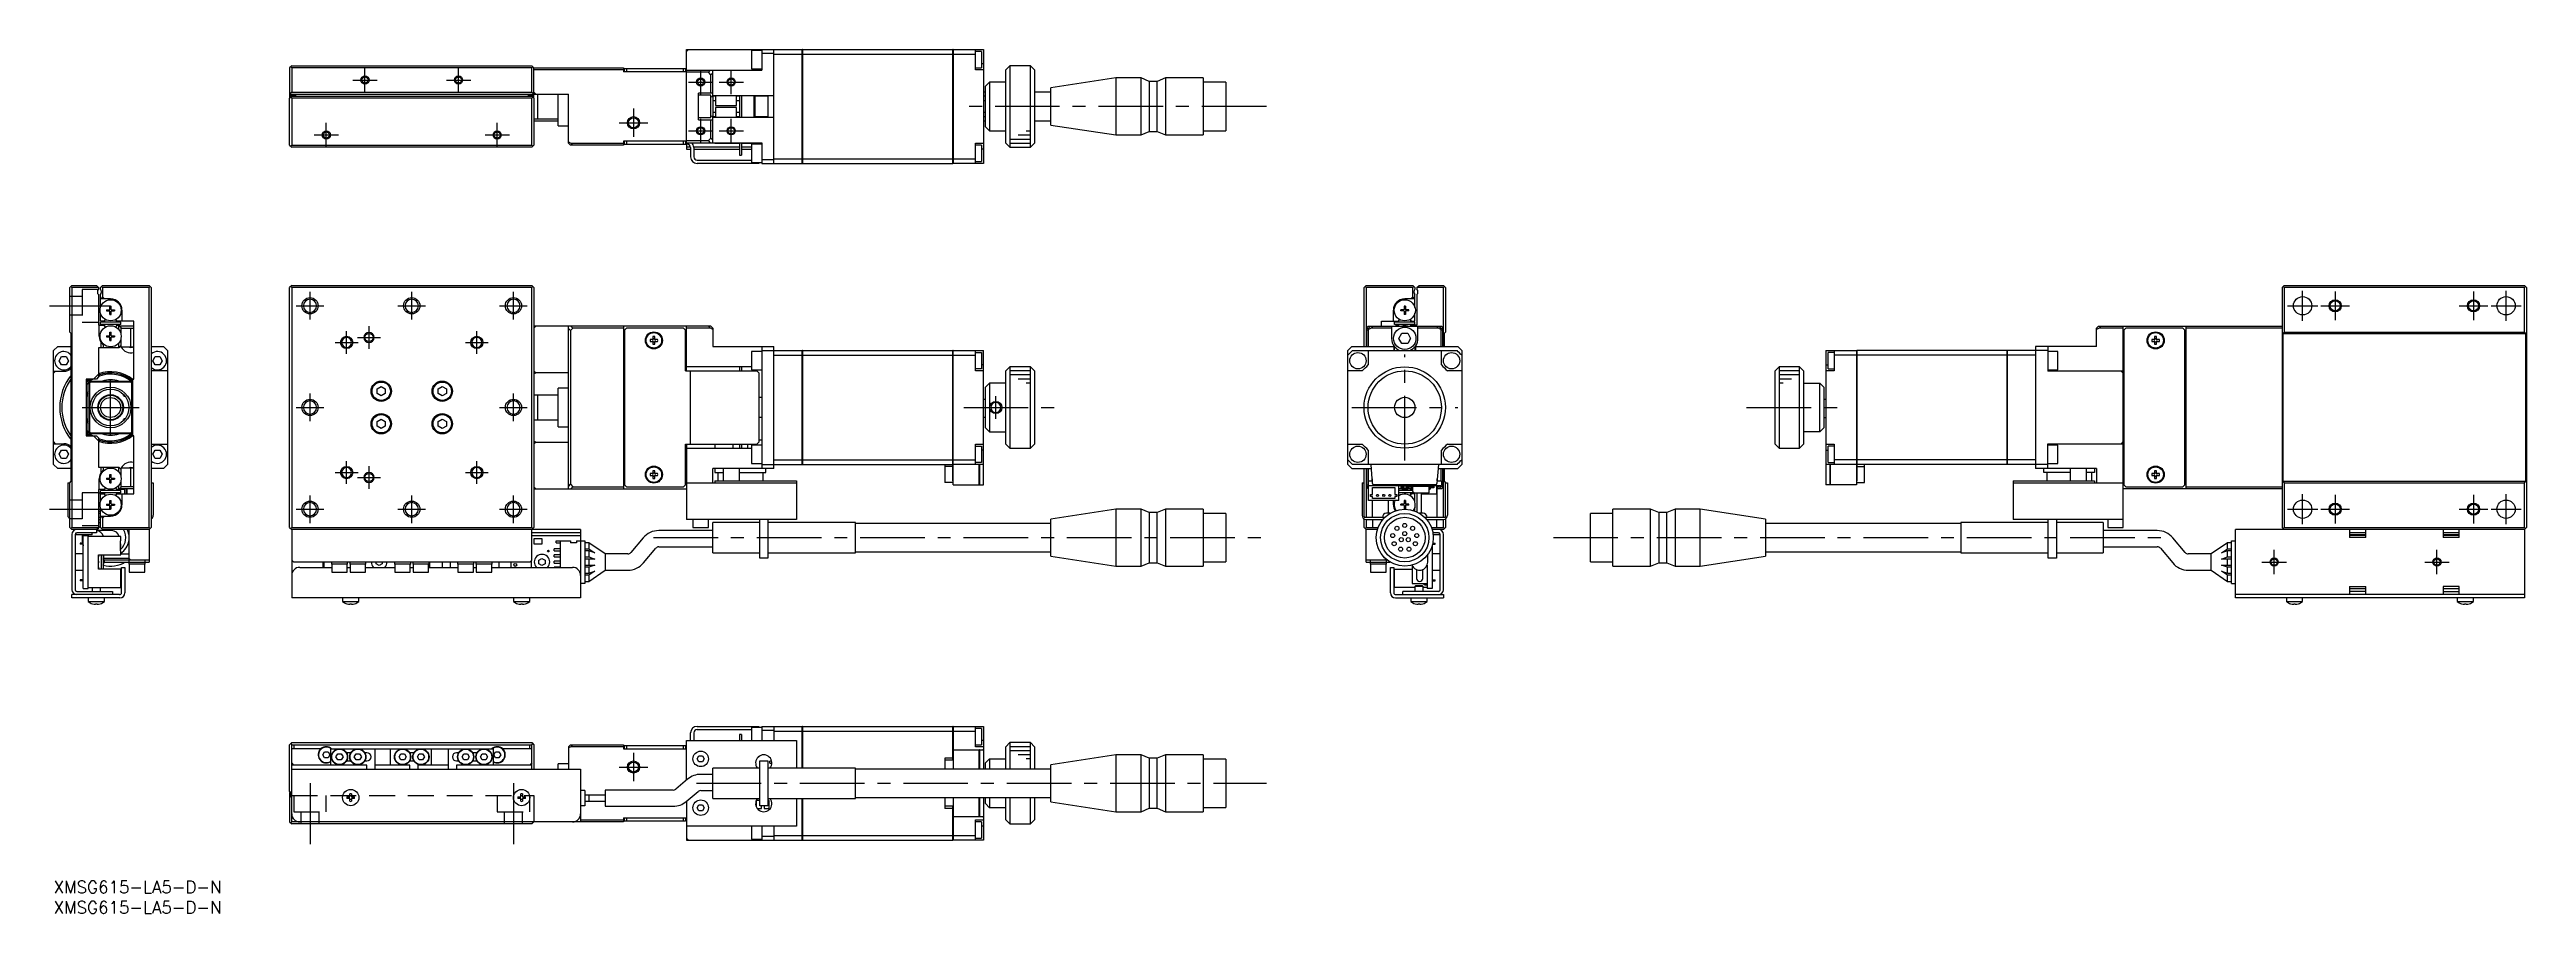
# Model space of a CAD drawing. Extents: x -1 to 608, y -8 to 204.
import ezdxf

# ---------------------------------------------------------------- set-up
doc = ezdxf.new("R2010")
doc.units = 0
doc.header["$LTSCALE"] = 0.5
doc.linetypes.add('CENTER', pattern=[50.8, 31.75, -6.35, 6.35, -6.35])
doc.linetypes.add('DASHED', pattern=[19.05, 12.7, -6.35])
for name, color, linetype in [('MSM_CENTER', 1, 'CENTER'), ('MSM_CONTINUOUS', 7, 'CONTINUOUS'), ('MSM_DASHED', 4, 'DASHED'), ('MSM_NARROW', 5, 'CONTINUOUS'), ('MSM_PART_NUMBER', 7, 'CONTINUOUS')]:
    doc.layers.add(name, color=color, linetype=linetype)
doc.styles.get("Standard").update_dxf_attribs({"font": 'txt.shx', "height": 1, "bigfont": 'bigfont.shx'})

# ---------------------------------------------------------------- blocks, each defined once
blk = doc.blocks.new('*U2')
at = {"layer": 'MSM_PART_NUMBER'}
blk.add_text('XMSG615-LA5-D-N', height=3, dxfattribs=at).set_placement((0, -3))
blk = doc.blocks.new('*U3')
at = {"layer": 'MSM_PART_NUMBER'}
blk.add_text('XMSG615-LA5-D-N', height=3, dxfattribs=at).set_placement((0, -8))

msp = doc.modelspace()

# ---------------------------------------------------------------- linework, layer by layer
at = {"layer": 'MSM_CENTER'}
for p, q in [((73.500006, 196.887476), (79.500006, 196.887476)), ((76.500006, 193.887476), (76.500006, 199.887476)), ((96.500006, 196.887476), (102.500006, 196.887476)), ((99.500006, 193.887476), (99.500006, 199.887476)), ((156.000006, 196.387477), (162.000006, 196.387477)), ((159.000006, 193.387477), (159.000006, 199.387477)), ((163.500006, 196.387477), (169.500006, 196.387477)), ((166.500006, 193.387477), (166.500006, 199.387477)), ((142.500006, 189.887476), (142.500006, 182.887476)), ((298.000006, 190.387477), (223.000006, 190.387477)), ((64.000006, 183.387476), (70.000006, 183.387476)), ((67.000006, 180.387476), (67.000006, 186.387476)), ((106.000006, 183.387476), (112.000006, 183.387476)), ((109.000006, 180.387476), (109.000006, 186.387476)), ((139.000006, 186.387476), (146.000006, 186.387476)), ((156.000006, 184.387477), (162.000006, 184.387477)), ((159.000006, 181.387477), (159.000006, 187.387477)), ((163.500006, 184.387477), (169.500006, 184.387477)), ((166.500006, 181.387477), (166.500006, 187.387477)), ((-0.999999, 141.387476), (14.000001, 141.387476)), ((59.600006, 141.387476), (66.400006, 141.387476)), ((63.000006, 137.987476), (63.000006, 144.787476)), ((84.600006, 141.387476), (91.400006, 141.387476)), ((88.000006, 137.987476), (88.000006, 144.787476)), ((109.600006, 141.387476), (116.400006, 141.387476)), ((113.000006, 137.987476), (113.000006, 144.787476)), ((548.919622, 141.387476), (556.319622, 141.387476)), ((552.619622, 137.687476), (552.619622, 145.087476)), ((557.119622, 141.387476), (564.119622, 141.387476)), ((560.619622, 144.887476), (560.619622, 137.887476)), ((591.119622, 141.387476), (598.119622, 141.387476)), ((594.619622, 144.887476), (594.619622, 137.887476)), ((598.919622, 141.387476), (606.319622, 141.387476)), ((602.619622, 137.687476), (602.619622, 145.087476)), ((72.000006, 129.587476), (72.000006, 135.187476)), ((77.500006, 130.787476), (77.500006, 136.387476)), ((104.000006, 129.587476), (104.000006, 135.187476)), ((69.200006, 132.387476), (74.800006, 132.387476)), ((74.700006, 133.587476), (80.300006, 133.587476)), ((101.200006, 132.387476), (106.800006, 132.387476)), ((332.000006, 103.387476), (332.000006, 129.387476)), ((14.000001, 109.387476), (14.000001, 123.387476)), ((7.000001, 116.387476), (21.000001, 116.387476)), ((59.600006, 116.387476), (66.400006, 116.387476)), ((63.000006, 112.987476), (63.000006, 119.787476)), ((109.600006, 116.387476), (116.400006, 116.387476)), ((113.000006, 112.987476), (113.000006, 119.787476)), ((223.624934, 116.387476), (248.000006, 116.387476)), ((231.500003, 113.587398), (231.500003, 119.187398)), ((319.000006, 116.387476), (345.000006, 116.387476)), ((416.000006, 116.387476), (441.000006, 116.387476)), ((69.200006, 100.387476), (74.800006, 100.387476)), ((72.000006, 97.587476), (72.000006, 103.187476)), ((74.700006, 99.187476), (80.300006, 99.187476)), ((77.500006, 96.387476), (77.500006, 101.987476)), ((101.200006, 100.387476), (106.800006, 100.387476)), ((104.000006, 97.587476), (104.000006, 103.187476)), ((-0.999999, 91.387476), (14.000001, 91.387476)), ((59.600006, 91.387476), (66.400006, 91.387476)), ((63.000006, 87.987476), (63.000006, 94.787476)), ((84.600006, 91.387476), (91.400006, 91.387476)), ((88.000006, 87.987476), (88.000006, 94.787476)), ((109.600006, 91.387476), (116.400006, 91.387476)), ((113.000006, 87.987476), (113.000006, 94.787476)), ((548.919622, 91.387476), (556.319622, 91.387476)), ((552.619622, 87.687476), (552.619622, 95.087476)), ((557.119622, 91.387476), (564.119622, 91.387476)), ((560.619622, 94.887476), (560.619622, 87.887476)), ((591.119622, 91.387476), (598.119622, 91.387476)), ((594.619622, 94.887476), (594.619622, 87.887476)), ((598.919622, 91.387476), (606.319622, 91.387476)), ((602.619622, 87.687476), (602.619622, 95.087476)), ((147.392074, 84.387476), (296.750859, 84.387476)), ((368.515799, 84.387476), (517.874584, 84.387476)), ((545.619622, 75.387476), (545.619622, 81.387476)), ((585.619622, 75.387476), (585.619622, 81.387476)), ((542.619622, 78.387476), (548.619622, 78.387476)), ((582.619622, 78.387476), (588.619622, 78.387476)), ((142.500006, 31.500001), (142.500006, 24.500001)), ((139.000006, 28.000001), (146.000006, 28.000001)), ((63.000006, 24), (63.000006, 9)), ((113.000006, 24), (113.000006, 9)), ((158.000006, 24), (298.000006, 24))]:
    msp.add_line(p, q, dxfattribs=at)
at = {"layer": 'MSM_CONTINUOUS'}
for p, q in [((155.500006, 203.887477), (156.000006, 204.387477)), ((155.500006, 204.387477), (183.950006, 204.387477)), ((155.500006, 181.487475), (155.500006, 204.387477)), ((171.500006, 204.137477), (171.500006, 199.637477)), ((174.000006, 204.137477), (171.500006, 204.137477)), ((174.000006, 204.387477), (174.000006, 199.287477)), ((177.000006, 203.387477), (174.000006, 203.387477)), ((177.000006, 176.387477), (177.000006, 204.387477)), ((177.000006, 203.232709), (183.950006, 203.232709)), ((183.950006, 176.387477), (183.950006, 204.387477)), ((184.000006, 204.377477), (183.950006, 204.377477)), ((184.000006, 203.228816), (183.950006, 203.228816)), ((184.000006, 204.387477), (220.950006, 204.387477)), ((184.000006, 204.387477), (184.000006, 176.387477)), ((184.000006, 203.232709), (220.950006, 203.232709)), ((220.950006, 176.387477), (220.950006, 204.387477)), ((221.000006, 204.377477), (220.950006, 204.377477)), ((221.000006, 203.228816), (220.950006, 203.228816)), ((221.000006, 204.387477), (228.500006, 204.387477)), ((221.000006, 204.387477), (221.000006, 176.387477)), ((221.000006, 203.232709), (226.500006, 203.232709)), ((226.500006, 199.387477), (226.500006, 204.387477)), ((228.000006, 203.887477), (226.500006, 203.887477)), ((228.000006, 203.887477), (228.000006, 199.887477)), ((228.500006, 200.887477), (228.000006, 200.887477)), ((228.500006, 204.387477), (228.500006, 176.387477)), ((58.500006, 200.387476), (58.000006, 199.887476)), ((58.000006, 199.887476), (58.000006, 192.687476)), ((58.250006, 200.137476), (58.500006, 199.887476)), ((58.500006, 200.387476), (117.500006, 200.387476)), ((58.500006, 199.887476), (58.500006, 193.887476)), ((117.500006, 199.887476), (58.500006, 199.887476)), ((118.000006, 199.887476), (117.500006, 200.387476)), ((117.500006, 199.887476), (117.750006, 200.137476)), ((117.500006, 193.887476), (117.500006, 199.887476)), ((118.000006, 199.887476), (140.000006, 199.887476)), ((118.000006, 192.687476), (118.000006, 199.887476)), ((140.000006, 199.387476), (118.000006, 199.387476)), ((140.000006, 199.887476), (140.000006, 198.887476)), ((155.500006, 198.887476), (140.000006, 198.887476)), ((140.300006, 198.887476), (140.300006, 199.687476)), ((140.300006, 199.687476), (155.300006, 199.687476)), ((140.800006, 199.687476), (140.800006, 198.887476)), ((154.800006, 198.887476), (154.800006, 199.687476)), ((155.300006, 199.687476), (155.300006, 198.887476)), ((155.500006, 199.287477), (174.000006, 199.287477)), ((160.887634, 198.787477), (155.500006, 198.787477)), ((160.887634, 198.787477), (161.387634, 199.287477)), ((161.500006, 198.175104), (160.887634, 198.787477)), ((162.000006, 198.675104), (161.500006, 198.175104)), ((161.500006, 193.637476), (161.500006, 198.175104)), ((162.000006, 192.876954), (162.000006, 199.287477)), ((171.500006, 199.637477), (174.000006, 199.637477)), ((226.500006, 199.887477), (228.000006, 199.887477)), ((228.500006, 199.387477), (226.500006, 199.387477)), ((229.000006, 195.387477), (230.000006, 196.387477)), ((229.000006, 185.387477), (229.000006, 195.387477)), ((234.000006, 196.387477), (230.000006, 196.387477)), ((230.000006, 196.387477), (230.000006, 184.387477)), ((235.000006, 200.387477), (234.000006, 199.387477)), ((234.000006, 181.387477), (234.000006, 199.387477)), ((235.000006, 200.387477), (235.000006, 180.387477)), ((240.000006, 200.387477), (235.000006, 200.387477)), ((240.000006, 180.387477), (240.000006, 200.387477)), ((241.000006, 199.387477), (240.000006, 200.387477)), ((241.000006, 199.387477), (241.000006, 181.387477)), ((261.000006, 197.387477), (245.000006, 194.957477)), ((245.000006, 185.817477), (245.000006, 194.957477)), ((261.000006, 197.387477), (261.000006, 183.387477)), ((267.200006, 197.387477), (261.000006, 197.387477)), ((267.200006, 183.387477), (267.200006, 197.387477)), ((269.200006, 196.537477), (267.200006, 197.387477)), ((269.200006, 196.537477), (269.200006, 184.237477)), ((271.200006, 196.537477), (269.200006, 196.537477)), ((273.200006, 197.387477), (271.200006, 196.537477)), ((271.200006, 184.237477), (271.200006, 196.537477)), ((273.200006, 197.387477), (273.200006, 183.387477)), ((282.500006, 197.387477), (273.200006, 197.387477)), ((282.500006, 197.387477), (282.500006, 183.387477)), ((288.000006, 196.337477), (282.500006, 196.337477)), ((288.000006, 196.337477), (288.000006, 184.437477)), ((58.500006, 193.887476), (58.000006, 193.387476)), ((58.000006, 193.387476), (126.500006, 193.387476)), ((58.000006, 193.162476), (59.400006, 193.162476)), ((58.000006, 192.387476), (58.500006, 192.887476)), ((58.100006, 192.587476), (58.000006, 192.687476)), ((58.000006, 180.887476), (58.000006, 192.387476)), ((58.100006, 192.487476), (58.100006, 192.687476)), ((58.250006, 192.637476), (58.500006, 192.387476)), ((59.100006, 192.987476), (58.400006, 192.987476)), ((58.500006, 193.887476), (117.500006, 193.887476)), ((58.500006, 192.887476), (117.500006, 192.887476)), ((58.500006, 192.387476), (58.500006, 180.887476)), ((117.500006, 192.387476), (58.500006, 192.387476)), ((59.400006, 193.162476), (59.400006, 192.887476)), ((118.000006, 193.162476), (116.600006, 193.162476)), ((116.600006, 193.162476), (116.600006, 192.887476)), ((117.600006, 192.987476), (116.900006, 192.987476)), ((118.000006, 193.387476), (117.500006, 193.887476)), ((117.500006, 192.887476), (118.000006, 192.387476)), ((117.500006, 192.387476), (117.750006, 192.637476)), ((117.500006, 180.887476), (117.500006, 192.387476)), ((118.000006, 192.687476), (117.900006, 192.587476)), ((117.900006, 192.687476), (117.900006, 192.487476)), ((118.500006, 193.387476), (118.000006, 193.887476)), ((118.000006, 192.387476), (118.000006, 180.887476)), ((119.000006, 187.387471), (119.000006, 193.387481)), ((124.000006, 185.637476), (124.000006, 193.387476)), ((126.500006, 181.387476), (126.500006, 193.387476)), ((158.500006, 187.137476), (158.500006, 193.637476)), ((162.000006, 193.637476), (158.500006, 193.637476)), ((161.500006, 193.137476), (158.500006, 193.137476)), ((162.000006, 192.876954), (161.499737, 192.667131)), ((161.500006, 187.637476), (161.500006, 193.137476)), ((177.000006, 192.987477), (162.000006, 192.987477)), ((162.100006, 187.787477), (162.100006, 192.987477)), ((162.600006, 192.887477), (162.100006, 192.887477)), ((162.100006, 191.887477), (162.600006, 191.887477)), ((162.600006, 188.887477), (162.100006, 188.887477)), ((162.500006, 192.987477), (162.500006, 192.887477)), ((162.600006, 192.987477), (162.600006, 190.637476)), ((162.600006, 190.637476), (167.800006, 190.637476)), ((162.600006, 190.137476), (162.600006, 187.787477)), ((167.800006, 190.137476), (162.600006, 190.137476)), ((167.800006, 190.637476), (167.800006, 192.987477)), ((168.500006, 192.887477), (167.800006, 192.887477)), ((167.800006, 191.887477), (168.500006, 191.887477)), ((167.800006, 187.787477), (167.800006, 190.137476)), ((168.500006, 188.887477), (167.800006, 188.887477)), ((168.500006, 192.987477), (168.500006, 187.787477)), ((169.000006, 192.987477), (169.000006, 187.787477)), ((172.100006, 187.787477), (172.100006, 192.987477)), ((172.300006, 192.987477), (172.300006, 187.787477)), ((175.500006, 192.887477), (172.300006, 192.887477)), ((175.500006, 192.987477), (175.500006, 187.787477)), ((229.000006, 193.887477), (228.500006, 193.887477)), ((229.000006, 192.887477), (228.500006, 192.887477)), ((228.500006, 191.887477), (229.000006, 191.887477)), ((229.000006, 188.887477), (228.500006, 188.887477)), ((245.000006, 193.887477), (241.000006, 193.887477)), ((118.000006, 187.387476), (124.000006, 187.387476)), ((118.000006, 186.887476), (124.000006, 186.887476)), ((124.000006, 185.637476), (126.500006, 185.637476)), ((158.500006, 187.637476), (161.500006, 187.637476)), ((158.500006, 187.137476), (162.000006, 187.137476)), ((160.887634, 181.987475), (161.500006, 182.599847)), ((161.49964, 188.107875), (162.000006, 187.897999)), ((161.500006, 182.599847), (161.500006, 187.137476)), ((161.500006, 182.599847), (162.000006, 182.099847)), ((162.000006, 181.487475), (162.000006, 187.897999)), ((162.000006, 187.787477), (177.000006, 187.787477)), ((162.100006, 187.887477), (162.600006, 187.887477)), ((162.500006, 187.887477), (162.500006, 187.787477)), ((167.800006, 187.887477), (168.500006, 187.887477)), ((172.300006, 187.887477), (175.500006, 187.887477)), ((228.500006, 187.887477), (229.000006, 187.887477)), ((228.500006, 186.887477), (229.000006, 186.887477)), ((230.000006, 184.387477), (229.000006, 185.387477)), ((230.000006, 184.387477), (234.000006, 184.387477)), ((241.000006, 186.887477), (245.000006, 186.887477)), ((245.000006, 185.817477), (261.000006, 183.387477)), ((261.000006, 183.387477), (267.200006, 183.387477)), ((267.200006, 183.387477), (269.200006, 184.237477)), ((269.200006, 184.237477), (271.200006, 184.237477)), ((271.200006, 184.237477), (273.200006, 183.387477)), ((273.200006, 183.387477), (282.500006, 183.387477)), ((282.500006, 184.437477), (288.000006, 184.437477)), ((58.000006, 180.887476), (58.500006, 180.387476)), ((58.500006, 180.887476), (58.250006, 180.637476)), ((58.500006, 180.887476), (117.500006, 180.887476)), ((117.500006, 180.387476), (58.500006, 180.387476)), ((117.750006, 180.637476), (117.500006, 180.887476)), ((117.500006, 180.387476), (118.000006, 180.887476)), ((126.500006, 181.693662), (127.112379, 181.387476)), ((127.000006, 180.887476), (126.500006, 181.387476)), ((140.000006, 180.887476), (127.000006, 180.887476)), ((127.112379, 181.387476), (140.000006, 181.387476)), ((127.112379, 181.387476), (127.612379, 180.887476)), ((155.500006, 181.887476), (140.000006, 181.887476)), ((140.000006, 181.887476), (140.000006, 180.887476)), ((140.300006, 181.087476), (140.300006, 181.887476)), ((140.300006, 181.087476), (155.700006, 181.087476)), ((140.800006, 181.887476), (140.800006, 181.087476)), ((154.800006, 181.087476), (154.800006, 181.887476)), ((155.300006, 181.887476), (155.300006, 181.087476)), ((155.500006, 181.987475), (160.887634, 181.987475)), ((155.500006, 181.487475), (174.000006, 181.487475)), ((155.500006, 181.087476), (155.500006, 179.887477)), ((156.493732, 180.387477), (155.500006, 180.387477)), ((155.500006, 179.887477), (156.500006, 179.887477)), ((156.500006, 180.287476), (156.500006, 177.987476)), ((168.500006, 180.387477), (157.296878, 180.387477)), ((157.300006, 180.287476), (157.300006, 177.987476)), ((157.300006, 179.887477), (168.500006, 179.887477)), ((158.100006, 177.187476), (171.500006, 177.187476)), ((161.387634, 181.487475), (160.887634, 181.987475)), ((162.500006, 181.487475), (162.500006, 181.387475)), ((162.500006, 181.387475), (168.500006, 181.387475)), ((168.500006, 181.487475), (168.500006, 178.387477)), ((168.500006, 178.387477), (169.000006, 178.387477)), ((169.000006, 181.487475), (169.000006, 178.387477)), ((169.000006, 181.387475), (174.000006, 181.387475)), ((171.500006, 180.387477), (169.000006, 180.387477)), ((169.000006, 179.887477), (171.500006, 179.887477)), ((171.500006, 181.137477), (171.500006, 176.637477)), ((174.000006, 181.137477), (171.500006, 181.137477)), ((171.500006, 176.637477), (174.000006, 176.637477)), ((172.800006, 176.387476), (172.800006, 176.637477)), ((173.300006, 176.637477), (173.300006, 176.387476)), ((174.000006, 181.487475), (174.000006, 176.387477)), ((174.000006, 177.387477), (177.000006, 177.387477)), ((177.000006, 177.542244), (183.950006, 177.542244)), ((184.000006, 177.546137), (183.950006, 177.546137)), ((184.000006, 177.542244), (220.950006, 177.542244)), ((221.000006, 177.546137), (220.950006, 177.546137)), ((221.000006, 177.542244), (226.500006, 177.542244)), ((226.500006, 181.387477), (228.500006, 181.387477)), ((226.500006, 176.387477), (226.500006, 181.387477)), ((228.000006, 180.887477), (226.500006, 180.887477)), ((226.500006, 176.887477), (228.000006, 176.887477)), ((228.000006, 180.887477), (228.000006, 176.887477)), ((228.500006, 179.887477), (228.000006, 179.887477)), ((234.000006, 181.387477), (235.000006, 180.387477)), ((235.000006, 180.387477), (240.000006, 180.387477)), ((240.000006, 180.387477), (241.000006, 181.387477)), ((173.300006, 176.387476), (158.100006, 176.387476)), ((174.000006, 176.387477), (183.950006, 176.387477)), ((184.000006, 176.397477), (183.950006, 176.397477)), ((184.000006, 176.387477), (220.950006, 176.387477)), ((221.000006, 176.397477), (220.950006, 176.397477)), ((228.500006, 176.387477), (221.000006, 176.387477)), ((4.000001, 145.887476), (4.500001, 146.387476)), ((4.500001, 145.887476), (4.250001, 146.137476)), ((4.500001, 146.387476), (10.500001, 146.387476)), ((10.500001, 146.387476), (11.000001, 145.887476)), ((11.500001, 145.887476), (12.000001, 146.387476)), ((12.000001, 145.887476), (11.750001, 146.137476)), ((12.000001, 146.387476), (23.500001, 146.387476)), ((23.500001, 146.387476), (24.000001, 145.887476)), ((23.750001, 146.137476), (23.500001, 145.887476)), ((58.500006, 146.387476), (58.000006, 145.887476)), ((58.250006, 146.137476), (58.500006, 145.887476)), ((58.500006, 146.387476), (117.500006, 146.387476)), ((118.000006, 145.887476), (117.500006, 146.387476)), ((117.500006, 145.887476), (117.750006, 146.137476)), ((322.000005, 145.887476), (322.500005, 146.387476)), ((322.500005, 145.887476), (322.250005, 146.137476)), ((322.500005, 146.387476), (334.000005, 146.387476)), ((334.000005, 146.387476), (334.500005, 145.887476)), ((334.250005, 146.137476), (334.000005, 145.887476)), ((335.000005, 145.887476), (335.500005, 146.387476)), ((335.500005, 146.387476), (341.500005, 146.387476)), ((341.500005, 146.387476), (342.000005, 145.887476)), ((341.750005, 146.137476), (341.500005, 145.887476)), ((548.119622, 146.387476), (547.619622, 145.887476)), ((547.869622, 146.137476), (548.119622, 145.887476)), ((548.119622, 146.387476), (607.119622, 146.387476)), ((607.619622, 145.887476), (607.119622, 146.387476)), ((607.119622, 145.887476), (607.369622, 146.137476)), ((4.000001, 134.887476), (4.000001, 145.887476)), ((4.500001, 145.887476), (4.500001, 86.887476)), ((11.000001, 145.887476), (4.500001, 145.887476)), ((11.000001, 145.887476), (11.000001, 145.448914)), ((11.000001, 144.126038), (11.000001, 136.587476)), ((11.500001, 145.448914), (11.500001, 145.887476)), ((11.500001, 141.001619), (11.500001, 144.126038)), ((14.000001, 143.087476), (11.500001, 143.087476)), ((12.000001, 143.587476), (11.646448, 143.087476)), ((23.500001, 145.887476), (12.000001, 145.887476)), ((12.000001, 145.887476), (12.000001, 143.587476)), ((12.500001, 143.087476), (12.000001, 143.587476)), ((13.000001, 140.432476), (13.795001, 140.432476)), ((13.000001, 140.432476), (13.000001, 140.142476)), ((13.000001, 140.142476), (13.795001, 140.142476)), ((13.529995, 140.142476), (13.529995, 140.432476)), ((13.855001, 141.287476), (14.145001, 141.287476)), ((13.855001, 140.492476), (13.855001, 141.287476)), ((14.145001, 140.757482), (13.855001, 140.757482)), ((13.855001, 139.287476), (13.855001, 140.082476)), ((14.145001, 140.492476), (14.145001, 141.287476)), ((14.145001, 139.287476), (14.145001, 140.082476)), ((14.205001, 140.432476), (15.000001, 140.432476)), ((14.205001, 140.142476), (15.000001, 140.142476)), ((14.470008, 140.142476), (14.470008, 140.432476)), ((15.000001, 140.432476), (15.000001, 140.142476)), ((16.800001, 140.287476), (16.800001, 137.587476)), ((23.500001, 86.887476), (23.500001, 145.887476)), ((24.000001, 145.887476), (24.000001, 86.887476)), ((58.000006, 86.887476), (58.000006, 145.887476)), ((58.500006, 145.887476), (58.500006, 86.887476)), ((117.500006, 145.887476), (58.500006, 145.887476)), ((117.500006, 86.887476), (117.500006, 145.887476)), ((118.000006, 145.887476), (118.000006, 86.887476)), ((322.000005, 131.387476), (322.000005, 145.887476)), ((334.000005, 145.887476), (322.500005, 145.887476)), ((322.500005, 145.887476), (322.500005, 131.387476)), ((329.200005, 137.587476), (329.200005, 140.287476)), ((331.795005, 140.432476), (331.000005, 140.432476)), ((331.000005, 140.142476), (331.000005, 140.432476)), ((331.795005, 140.142476), (331.000005, 140.142476)), ((331.529999, 140.432476), (331.529999, 140.142476)), ((332.145005, 141.287476), (331.855005, 141.287476)), ((331.855005, 141.287476), (331.855005, 140.492476)), ((332.145005, 140.757482), (331.855005, 140.757482)), ((331.855005, 140.082476), (331.855005, 139.287476)), ((334.500005, 143.087476), (332.000005, 143.087476)), ((332.145005, 141.287476), (332.145005, 140.492476)), ((332.145005, 140.082476), (332.145005, 139.287476)), ((333.000005, 140.432476), (332.205005, 140.432476)), ((333.000005, 140.142476), (332.205005, 140.142476)), ((332.470012, 140.432476), (332.470012, 140.142476)), ((333.000005, 140.142476), (333.000005, 140.432476)), ((334.000005, 143.587476), (333.500005, 143.087476)), ((334.000005, 143.587476), (334.000005, 145.887476)), ((334.353559, 143.087476), (334.000005, 143.587476)), ((334.500005, 145.887476), (334.500005, 145.448914)), ((334.500005, 141.001619), (334.500005, 144.126038)), ((341.500005, 145.887476), (335.000005, 145.887476)), ((335.000005, 145.887476), (335.000005, 145.448914)), ((335.000005, 144.126038), (335.000005, 136.587476)), ((341.500005, 131.387476), (341.500005, 145.887476)), ((342.000005, 145.887476), (342.000005, 134.887476)), ((547.619622, 145.887476), (547.619622, 86.887476)), ((548.119622, 145.887476), (548.119622, 134.887476)), ((607.119622, 145.887476), (548.119622, 145.887476)), ((607.119622, 134.887476), (607.119622, 145.887476)), ((607.619622, 145.887476), (607.619622, 86.887476)), ((4.350001, 134.537476), (4.000001, 134.887476)), ((4.350001, 98.237476), (4.350001, 134.537476)), ((11.000001, 136.587476), (12.449931, 136.587476)), ((11.225001, 133.932005), (11.225001, 136.587476)), ((11.500001, 137.587476), (11.500001, 139.573333)), ((12.449931, 137.587476), (11.500001, 137.587476)), ((16.500001, 137.387476), (11.500001, 137.387476)), ((11.500001, 136.787476), (11.500001, 137.387476)), ((16.500001, 136.787476), (11.500001, 136.787476)), ((12.620942, 137.883676), (12.449931, 137.587476)), ((12.578849, 136.364182), (12.449931, 136.587476)), ((12.575165, 136.387476), (12.565401, 136.387476)), ((13.000001, 134.032476), (13.795001, 134.032476)), ((13.000001, 134.032476), (13.000001, 133.742476)), ((13.529995, 133.742476), (13.529995, 134.032476)), ((13.855001, 139.817469), (14.145001, 139.817469)), ((13.855001, 139.287476), (14.145001, 139.287476)), ((13.855001, 134.887476), (14.145001, 134.887476)), ((13.855001, 134.092476), (13.855001, 134.887476)), ((14.145001, 134.357482), (13.855001, 134.357482)), ((14.145001, 134.092476), (14.145001, 134.887476)), ((14.205001, 134.032476), (15.000001, 134.032476)), ((14.470008, 133.742476), (14.470008, 134.032476)), ((15.000001, 134.032476), (15.000001, 133.742476)), ((15.550072, 137.587476), (15.379061, 137.883676)), ((15.550072, 136.587476), (15.421154, 136.364182)), ((15.434602, 136.387476), (15.424837, 136.387476)), ((19.700001, 137.587476), (15.550072, 137.587476)), ((15.550072, 136.587476), (16.000001, 136.587476)), ((16.000001, 135.548801), (16.000001, 136.587476)), ((16.000001, 136.587476), (16.500001, 136.087476)), ((19.700001, 136.387476), (16.200001, 136.387476)), ((16.500001, 136.787476), (16.500001, 137.387476)), ((16.500001, 136.087476), (16.500001, 134.601619)), ((19.700001, 135.837476), (16.500001, 135.837476)), ((19.000001, 131.337476), (19.000001, 135.837476)), ((19.700001, 123.387476), (19.700001, 137.587476)), ((118.000006, 135.887476), (118.500006, 136.387476)), ((161.500006, 136.387476), (118.000006, 136.387476)), ((126.500006, 96.387476), (126.500006, 136.387476)), ((127.000006, 135.275103), (126.500006, 135.775103)), ((127.612379, 135.887476), (127.000006, 135.275103)), ((127.000006, 135.275103), (127.000006, 97.499848)), ((127.112379, 136.387476), (127.612379, 135.887476)), ((140.000006, 135.887476), (127.612379, 135.887476)), ((140.000006, 136.387476), (140.000006, 96.387476)), ((140.800006, 135.887476), (140.300006, 135.387476)), ((140.300006, 135.387476), (140.300006, 97.387476)), ((154.800006, 135.887476), (140.800006, 135.887476)), ((155.300006, 135.387476), (154.800006, 135.887476)), ((155.300006, 125.387476), (155.300006, 135.387476)), ((155.500006, 125.387476), (155.500006, 136.387476)), ((161.387634, 135.887476), (155.500006, 135.887476)), ((161.387634, 135.887476), (160.887634, 136.387476)), ((162.000008, 135.581289), (161.387634, 135.887476)), ((161.500006, 136.387476), (162.000006, 135.887476)), ((162.000006, 135.887476), (162.000035, 131.387476)), ((323.000005, 136.387476), (322.500005, 135.887476)), ((322.700005, 135.887476), (323.100004, 135.887476)), ((322.700005, 131.387476), (322.700005, 135.887476)), ((323.100004, 135.387476), (322.700005, 135.387476)), ((323.000005, 136.387476), (341.000005, 136.387476)), ((323.100004, 135.887476), (323.600004, 136.387476)), ((323.712377, 135.887476), (323.100004, 135.581289)), ((323.100004, 131.387476), (323.100004, 135.887476)), ((323.500005, 136.287477), (323.500005, 136.387476)), ((324.212377, 136.387476), (323.712377, 135.887476)), ((328.750005, 135.887476), (323.712377, 135.887476)), ((326.300005, 136.387476), (326.300005, 137.587476)), ((326.300005, 137.587476), (330.449934, 137.587476)), ((328.750005, 136.387476), (328.750005, 133.387476)), ((334.500005, 137.387476), (329.500005, 137.387476)), ((329.500005, 136.787476), (329.500005, 137.387476)), ((334.500005, 136.787476), (329.500005, 136.787476)), ((329.800005, 136.387476), (330.000005, 136.587476)), ((330.000005, 136.587476), (330.000005, 136.387476)), ((330.449934, 136.587476), (330.000005, 136.587476)), ((330.449934, 137.587476), (330.620946, 137.883676)), ((330.449934, 136.587476), (330.565404, 136.387476)), ((330.55663, 133.387476), (331.278318, 134.637476)), ((331.278318, 134.637476), (332.721693, 134.637476)), ((331.855005, 139.817469), (332.145005, 139.817469)), ((332.145005, 139.287476), (331.855005, 139.287476)), ((332.721693, 134.637476), (333.443381, 133.387476)), ((333.379065, 137.883676), (333.550076, 137.587476)), ((333.434606, 136.387476), (333.550076, 136.587476)), ((333.550076, 137.587476), (334.500005, 137.587476)), ((335.000005, 136.587476), (333.550076, 136.587476)), ((334.500005, 137.587476), (334.500005, 139.573333)), ((334.500005, 136.787476), (334.500005, 137.387476)), ((334.775005, 136.587476), (334.775005, 136.387476)), ((335.250005, 133.387476), (335.250005, 136.387476)), ((340.287634, 135.887476), (335.250005, 135.887476)), ((340.287634, 135.887476), (339.787634, 136.387476)), ((340.900006, 135.58129), (340.287634, 135.887476)), ((340.400006, 136.387476), (340.900006, 135.887476)), ((340.500005, 136.287477), (340.500005, 136.387476)), ((340.900006, 135.887476), (341.300005, 135.887476)), ((340.900006, 135.887476), (340.900006, 131.387476)), ((341.300005, 135.387476), (340.900006, 135.387476)), ((341.500005, 135.887476), (341.000005, 136.387476)), ((341.300005, 135.887476), (341.300005, 131.387476)), ((342.000005, 134.887476), (341.650005, 134.537476)), ((341.650005, 134.537476), (341.650005, 131.387476)), ((501.999991, 131.387476), (502.000006, 135.887476)), ((502.612379, 135.887476), (502.000005, 135.58129)), ((502.000006, 135.887476), (502.500006, 136.387476)), ((502.500006, 136.387476), (547.619622, 136.387476)), ((503.112379, 136.387476), (502.612379, 135.887476)), ((508.500006, 135.887476), (502.612379, 135.887476)), ((508.500006, 88.887476), (508.500006, 136.387476)), ((509.200006, 135.887476), (508.700006, 135.387476)), ((508.700006, 135.387476), (508.700006, 97.387476)), ((523.200006, 135.887476), (509.200006, 135.887476)), ((523.700006, 135.387476), (523.200006, 135.887476)), ((523.700006, 97.387476), (523.700006, 135.387476)), ((524.000006, 96.387476), (524.000006, 136.387476)), ((547.619622, 135.887476), (524.000006, 135.887476)), ((548.119622, 134.887476), (547.769622, 134.537476)), ((547.769622, 134.537476), (547.769622, 98.237476)), ((547.769622, 134.537476), (607.469622, 134.537476)), ((548.119622, 134.887476), (607.119622, 134.887476)), ((607.469622, 134.537476), (607.119622, 134.887476)), ((607.469622, 98.237476), (607.469622, 134.537476)), ((1, 131.387476), (0, 130.387476)), ((0, 102.387476), (0, 130.387476)), ((1, 131.387476), (4.350001, 131.387476)), ((1.3453, 127.887476), (1.92265, 128.887476)), ((1.92265, 126.887476), (1.3453, 127.887476)), ((1.92265, 128.887476), (3.077351, 128.887476)), ((3.077351, 128.887476), (3.654701, 127.887476)), ((3.654701, 127.887476), (3.077351, 126.887476)), ((16.000001, 131.087476), (11.000001, 131.087476)), ((11.000001, 131.087476), (11.000001, 123.887476)), ((11.700001, 131.087476), (11.700001, 132.371756)), ((12.200001, 131.808476), (12.200001, 131.087476)), ((13.000001, 133.742476), (13.795001, 133.742476)), ((13.855001, 132.887476), (13.855001, 133.682476)), ((13.855001, 133.417469), (14.145001, 133.417469)), ((13.855001, 132.887476), (14.145001, 132.887476)), ((14.145001, 132.887476), (14.145001, 133.682476)), ((14.205001, 133.742476), (15.000001, 133.742476)), ((16.000001, 131.087476), (16.000001, 132.226151)), ((16.500001, 131.587476), (16.000001, 131.087476)), ((16.500001, 133.173333), (16.500001, 131.337476)), ((16.500001, 131.337476), (19.700001, 131.337476)), ((24.000001, 131.387476), (27, 131.387476)), ((24.3453, 127.887476), (24.92265, 128.887476)), ((24.92265, 126.887476), (24.3453, 127.887476)), ((24.92265, 128.887476), (26.077351, 128.887476)), ((26.077351, 128.887476), (26.654701, 127.887476)), ((26.654701, 127.887476), (26.077351, 126.887476)), ((28, 130.387476), (27, 131.387476)), ((28.000006, 130.387476), (28, 102.387476)), ((147.260006, 133.127476), (146.580822, 133.127476)), ((146.580822, 132.647476), (147.260006, 132.647476)), ((147.260006, 133.80666), (147.260006, 133.127476)), ((147.260006, 132.647476), (147.260006, 131.968291)), ((147.740006, 133.127476), (147.740006, 133.80666)), ((148.419191, 133.127476), (147.740006, 133.127476)), ((147.740006, 132.647476), (148.419191, 132.647476)), ((147.740006, 131.968291), (147.740006, 132.647476)), ((162.000008, 131.387476), (177.000006, 131.387476)), ((171.500006, 130.137476), (171.500006, 125.637476)), ((174.000006, 130.137476), (171.500006, 130.137476)), ((174.000006, 131.387476), (174.000006, 101.387476)), ((174.000006, 130.387476), (183.950006, 130.387476)), ((177.000006, 101.387476), (177.000006, 131.387476)), ((177.000006, 129.232708), (183.950006, 129.232708)), ((183.950006, 102.387476), (183.950006, 130.387476)), ((184.000006, 130.377476), (183.950006, 130.377476)), ((184.000006, 129.228815), (183.950006, 129.228815)), ((184.000006, 130.387476), (220.950006, 130.387476)), ((184.000006, 130.387476), (184.000006, 102.387476)), ((184.000006, 129.232708), (220.950006, 129.232708)), ((220.950006, 98.387476), (220.950006, 130.387476)), ((221.000006, 130.377476), (220.950006, 130.377476)), ((221.000006, 129.228815), (220.950006, 129.228815)), ((221.000006, 97.387476), (221.000006, 130.387476)), ((221.000006, 130.387476), (228.500006, 130.387476)), ((221.000006, 129.232708), (226.500006, 129.232708)), ((226.500006, 125.387476), (226.500006, 130.387476)), ((226.500006, 129.887476), (228.000006, 129.887476)), ((228.000006, 129.887476), (228.000006, 125.887476)), ((228.500006, 97.387476), (228.500006, 130.387476)), ((319.000006, 131.387476), (318.000006, 130.387476)), ((318.000006, 102.387476), (318.000006, 130.387476)), ((319.000006, 131.387476), (329.400006, 131.387476)), ((319.154774, 130.387476), (344.845239, 130.387476)), ((323.000006, 130.387476), (323.000006, 126.887476)), ((329.400006, 130.387476), (329.400006, 131.387476)), ((329.510528, 130.387476), (329.510528, 131.298216)), ((331.278318, 132.137476), (330.55663, 133.387476)), ((332.721693, 132.137476), (331.278318, 132.137476)), ((333.443381, 133.387476), (332.721693, 132.137476)), ((334.489484, 131.298219), (334.489484, 130.387476)), ((334.600006, 131.387476), (345.000006, 131.387476)), ((334.600006, 131.387476), (334.600006, 130.387476)), ((341.000006, 126.887476), (341.000006, 130.387476)), ((346.000006, 130.387476), (345.000006, 131.387476)), ((346.000006, 130.387476), (346.000006, 102.387476)), ((435.500006, 130.387476), (435.500006, 97.387476)), ((435.500006, 130.387476), (443.000006, 130.387476)), ((436.000006, 125.887476), (436.000006, 129.887476)), ((437.500006, 129.887476), (436.000006, 129.887476)), ((437.500006, 130.387476), (437.500006, 125.387476)), ((443.000006, 129.232708), (437.500006, 129.232708)), ((443.000006, 130.387476), (443.000006, 97.387476)), ((443.000006, 130.377476), (443.050006, 130.377476)), ((443.000006, 129.228815), (443.050006, 129.228815)), ((480.000006, 130.387476), (443.050006, 130.387476)), ((443.050006, 130.387476), (443.050006, 98.387476)), ((480.000006, 129.232708), (443.050006, 129.232708)), ((480.000006, 102.387476), (480.000006, 130.387476)), ((480.000006, 130.377476), (480.050006, 130.377476)), ((480.000006, 129.228815), (480.050006, 129.228815)), ((480.050006, 130.387476), (480.050006, 102.387476)), ((490.000006, 130.387476), (480.050006, 130.387476)), ((487.000006, 129.232708), (480.050006, 129.232708)), ((487.000006, 131.387476), (487.000006, 101.387476)), ((502.000004, 131.387476), (487.000006, 131.387476)), ((490.000006, 131.387476), (490.000006, 125.287476)), ((492.500006, 130.137476), (490.000006, 130.137476)), ((492.500006, 125.637476), (492.500006, 130.137476)), ((508.700006, 130.637476), (508.500006, 130.637476)), ((516.260006, 133.127476), (515.580822, 133.127476)), ((515.580822, 132.647476), (516.260006, 132.647476)), ((516.260006, 133.80666), (516.260006, 133.127476)), ((516.260006, 132.647476), (516.260006, 131.968291)), ((516.740006, 133.127476), (516.740006, 133.80666)), ((517.419191, 133.127476), (516.740006, 133.127476)), ((516.740006, 131.968291), (516.740006, 132.647476)), ((516.740006, 132.647476), (517.419191, 132.647476)), ((524.000006, 130.637476), (523.700006, 130.637476)), ((524.000006, 130.137476), (523.700006, 130.137476)), ((0, 124.787476), (0.5, 125.287476)), ((0, 125.287476), (2.5, 125.287476)), ((3.077351, 126.887476), (1.92265, 126.887476)), ((8.000001, 123.387476), (8.000001, 109.387476)), ((10.500001, 123.387476), (8.000001, 123.387476)), ((8.500001, 122.087476), (9.300001, 122.887476)), ((8.500001, 110.687476), (8.500001, 122.087476)), ((8.800001, 122.387476), (8.800001, 110.387476)), ((19.000001, 122.587476), (9.000001, 122.587476)), ((9.300001, 122.887476), (18.700001, 122.887476)), ((9.792895, 123.387476), (11.000001, 124.594583)), ((11.000001, 123.887476), (10.500001, 123.387476)), ((19.500001, 122.087476), (18.700001, 122.887476)), ((19.200001, 110.387476), (19.200001, 122.387476)), ((19.500001, 109.387476), (19.500001, 123.387476)), ((19.500001, 123.387476), (19.700001, 123.387476)), ((28.000001, 125.387476), (24.000001, 125.387476)), ((26.077351, 126.887476), (24.92265, 126.887476)), ((118.500006, 124.872757), (118.000006, 125.372757)), ((118.000006, 124.693085), (118.500006, 124.872757)), ((126.500006, 124.872757), (118.500006, 124.872757)), ((140.300006, 126.387476), (140.000006, 126.387476)), ((140.000006, 124.637476), (140.300006, 124.637476)), ((171.500006, 126.387476), (155.300006, 126.387476)), ((155.300006, 125.387476), (172.800006, 125.387476)), ((156.500006, 107.387476), (156.500006, 125.387476)), ((168.500006, 126.387476), (168.500006, 125.387476)), ((169.000006, 126.387476), (169.000006, 125.387476)), ((171.500006, 125.637476), (174.000006, 125.637476)), ((173.300006, 124.887476), (172.800006, 125.387476)), ((173.300006, 124.887476), (173.300006, 107.887476)), ((228.000006, 125.887476), (226.500006, 125.887476)), ((228.500006, 125.387476), (226.500006, 125.387476)), ((228.500006, 126.887476), (228.000006, 126.887476)), ((229.000006, 121.387476), (230.000006, 122.387476)), ((234.000006, 122.387476), (230.000006, 122.387476)), ((230.000006, 122.387476), (230.000006, 110.387476)), ((235.000006, 126.387476), (234.000006, 125.387476)), ((234.000006, 107.387476), (234.000006, 125.387476)), ((235.000006, 126.387476), (235.000006, 106.387476)), ((240.000006, 126.387476), (235.000006, 126.387476)), ((240.000006, 106.387476), (240.000006, 126.387476)), ((241.000006, 125.387476), (240.000006, 126.387476)), ((241.000006, 125.387476), (241.000006, 107.387476)), ((321.500006, 125.387476), (318.000006, 125.387476)), ((346.000006, 125.387476), (342.500006, 125.387476)), ((424.000006, 126.387476), (423.000006, 125.387476)), ((423.000006, 107.387476), (423.000006, 125.387476)), ((424.000006, 126.387476), (424.000006, 106.387476)), ((429.000006, 126.387476), (424.000006, 126.387476)), ((429.000006, 106.387476), (429.000006, 126.387476)), ((430.000006, 125.387476), (429.000006, 126.387476)), ((430.000006, 125.387476), (430.000006, 107.387476)), ((430.000006, 122.387476), (434.000006, 122.387476)), ((435.000006, 121.387476), (434.000006, 122.387476)), ((434.000006, 110.387476), (434.000006, 122.387476)), ((435.500006, 126.887476), (436.000006, 126.887476)), ((437.500006, 125.387476), (435.500006, 125.387476)), ((436.000006, 125.887476), (437.500006, 125.887476)), ((490.000006, 125.637476), (492.500006, 125.637476)), ((508.500006, 125.287476), (490.000006, 125.287476)), ((508.000006, 125.287476), (508.500006, 124.787476)), ((508.700006, 126.387476), (508.500006, 126.387476)), ((508.700006, 125.387476), (508.500006, 125.387476)), ((508.700006, 123.887476), (508.500006, 123.887476)), ((523.700006, 124.637476), (524.000006, 124.637476)), ((17.200001, 119.362476), (17.200001, 119.551334)), ((17.200001, 119.362476), (17.425001, 119.137476)), ((17.425001, 119.306273), (17.425001, 119.137476)), ((17.425001, 119.137476), (17.561869, 119.137476)), ((79.500006, 120.964826), (80.500006, 121.542176)), ((79.500006, 119.810126), (79.500006, 120.964826)), ((80.500006, 119.232775), (79.500006, 119.810126)), ((80.500006, 121.542176), (81.500006, 120.964826)), ((81.500006, 119.810126), (80.500006, 119.232775)), ((81.500006, 120.964826), (81.500006, 119.810126)), ((94.500006, 120.964826), (95.500006, 121.542176)), ((94.500006, 119.810126), (94.500006, 120.964826)), ((95.500006, 119.232775), (94.500006, 119.810126)), ((95.500006, 121.542176), (96.500006, 120.964826)), ((96.500006, 119.810126), (95.500006, 119.232775)), ((96.500006, 120.964826), (96.500006, 119.810126)), ((124.000006, 119.387476), (118.000006, 119.387476)), ((119.000006, 113.387471), (119.000006, 119.387481)), ((124.000006, 111.637476), (124.000006, 121.137476)), ((126.500006, 121.137476), (124.000006, 121.137476)), ((140.200006, 121.387476), (140.000006, 121.187476)), ((140.300006, 121.387476), (140.200006, 121.387476)), ((140.200006, 121.387476), (140.200006, 111.387476)), ((173.300006, 118.887476), (174.000006, 118.887476)), ((229.000006, 118.387476), (228.500006, 118.387476)), ((229.000006, 111.387476), (229.000006, 121.387476)), ((435.000006, 121.387476), (435.000006, 111.387476)), ((435.500006, 118.387476), (435.000006, 118.387476)), ((523.800006, 121.387476), (523.700006, 121.387476)), ((523.800006, 111.387476), (523.800006, 121.387476)), ((524.000006, 121.187476), (523.800006, 121.387476)), ((9.300001, 109.887476), (8.500001, 110.687476)), ((9.000001, 110.187476), (19.000001, 110.187476)), ((18.700001, 109.887476), (9.300001, 109.887476)), ((17.425001, 113.637476), (17.200001, 113.412476)), ((17.200001, 113.223617), (17.200001, 113.412476)), ((17.425001, 113.637476), (17.425001, 113.468679)), ((17.561953, 113.637476), (17.425001, 113.637476)), ((19.500001, 110.687476), (18.700001, 109.887476)), ((79.500006, 112.964826), (80.500006, 113.542176)), ((79.500006, 111.810126), (79.500006, 112.964826)), ((80.500006, 111.232775), (79.500006, 111.810126)), ((80.500006, 113.542176), (81.500006, 112.964826)), ((81.500006, 111.810126), (80.500006, 111.232775)), ((81.500006, 112.964826), (81.500006, 111.810126)), ((94.500006, 112.964826), (95.500006, 113.542176)), ((94.500006, 111.810126), (94.500006, 112.964826)), ((95.500006, 111.232775), (94.500006, 111.810126)), ((95.500006, 113.542176), (96.500006, 112.964826)), ((96.500006, 111.810126), (95.500006, 111.232775)), ((96.500006, 112.964826), (96.500006, 111.810126)), ((118.000006, 113.387476), (124.000006, 113.387476)), ((124.000006, 111.637476), (126.500006, 111.637476)), ((140.000006, 111.587476), (140.200006, 111.387476)), ((140.200006, 111.387476), (140.300006, 111.387476)), ((174.000006, 113.887476), (173.300006, 113.887476)), ((229.000006, 113.887476), (228.500006, 113.887476)), ((230.000006, 110.387476), (229.000006, 111.387476)), ((230.000006, 110.387476), (234.000006, 110.387476)), ((434.000006, 110.387476), (430.000006, 110.387476)), ((434.000006, 110.387476), (435.000006, 111.387476)), ((435.000006, 113.887476), (435.500006, 113.887476)), ((523.700006, 111.387476), (523.800006, 111.387476)), ((523.800006, 111.387476), (524.000006, 111.587476)), ((0.5, 107.487476), (0, 107.987476)), ((0, 107.487476), (2.5, 107.487476)), ((1.3453, 104.887476), (1.92265, 105.887476)), ((1.92265, 103.887476), (1.3453, 104.887476)), ((1.92265, 105.887476), (3.077351, 105.887476)), ((3.077351, 103.887476), (1.92265, 103.887476)), ((3.077351, 105.887476), (3.654701, 104.887476)), ((3.654701, 104.887476), (3.077351, 103.887476)), ((8.000001, 109.387476), (10.500001, 109.387476)), ((11.000001, 108.180369), (9.792895, 109.387476)), ((10.500001, 109.387476), (11.000001, 108.887476)), ((11.000001, 108.887476), (11.000001, 101.687476)), ((19.700001, 109.387476), (19.500001, 109.387476)), ((19.700001, 95.187476), (19.700001, 109.387476)), ((24.000001, 107.387476), (28.000001, 107.387476)), ((24.3453, 104.887476), (24.92265, 105.887476)), ((24.92265, 103.887476), (24.3453, 104.887476)), ((24.92265, 105.887476), (26.077351, 105.887476)), ((26.077351, 103.887476), (24.92265, 103.887476)), ((26.077351, 105.887476), (26.654701, 104.887476)), ((26.654701, 104.887476), (26.077351, 103.887476)), ((118.500006, 107.902194), (118.000006, 108.081867)), ((118.000006, 107.402194), (118.500006, 107.902194)), ((118.500006, 107.902194), (126.500006, 107.902194)), ((140.300006, 108.137476), (140.000006, 108.137476)), ((140.000006, 106.387476), (140.300006, 106.387476)), ((155.300006, 97.387476), (155.300006, 107.387476)), ((155.300006, 107.387476), (172.800006, 107.387476)), ((155.300006, 106.387476), (171.500006, 106.387476)), ((155.500006, 107.387476), (155.500006, 88.887476)), ((162.500006, 107.387476), (162.500006, 106.387476)), ((167.000006, 106.387476), (167.000006, 107.387476)), ((168.500006, 107.387476), (168.500006, 106.387476)), ((169.000006, 107.387476), (169.000006, 106.387476)), ((170.500006, 107.387476), (170.500006, 106.387476)), ((171.500006, 107.137476), (171.500006, 102.637476)), ((174.000006, 107.137476), (171.500006, 107.137476)), ((172.800006, 107.387476), (173.300006, 107.887476)), ((174.000006, 108.387476), (173.300006, 108.387476)), ((177.000006, 103.542243), (183.950006, 103.542243)), ((184.000006, 103.546136), (183.950006, 103.546136)), ((184.000006, 103.542243), (220.950006, 103.542243)), ((221.000006, 103.546136), (220.950006, 103.546136)), ((221.000006, 103.542243), (226.500006, 103.542243)), ((226.500006, 107.387476), (228.500006, 107.387476)), ((226.500006, 102.387476), (226.500006, 107.387476)), ((226.500006, 106.887476), (228.000006, 106.887476)), ((228.000006, 106.887476), (228.000006, 102.887476)), ((228.500006, 105.887476), (228.000006, 105.887476)), ((234.000006, 107.387476), (235.000006, 106.387476)), ((235.000006, 106.387476), (240.000006, 106.387476)), ((240.000006, 106.387476), (241.000006, 107.387476)), ((318.000006, 107.387476), (321.500006, 107.387476)), ((323.000006, 105.887476), (323.000006, 102.387476)), ((341.000006, 102.387476), (341.000006, 105.887476)), ((342.500006, 107.387476), (346.000006, 107.387476)), ((423.000006, 107.387476), (424.000006, 106.387476)), ((424.000006, 106.387476), (429.000006, 106.387476)), ((429.000006, 106.387476), (430.000006, 107.387476)), ((435.500006, 107.387476), (437.500006, 107.387476)), ((435.500006, 105.887476), (436.000006, 105.887476)), ((436.000006, 102.887476), (436.000006, 106.887476)), ((437.500006, 106.887476), (436.000006, 106.887476)), ((437.500006, 107.387476), (437.500006, 102.387476)), ((443.000006, 103.542243), (437.500006, 103.542243)), ((443.000006, 103.546136), (443.050006, 103.546136)), ((480.000006, 103.542243), (443.050006, 103.542243)), ((480.000006, 103.546136), (480.050006, 103.546136)), ((487.000006, 103.542243), (480.050006, 103.542243)), ((490.000006, 107.487476), (508.500006, 107.487476)), ((490.000006, 101.387476), (490.000006, 107.487476)), ((492.500006, 107.137476), (490.000006, 107.137476)), ((492.500006, 102.637476), (492.500006, 107.137476)), ((508.500006, 107.987476), (508.000006, 107.487476)), ((508.500006, 108.887476), (508.700006, 108.887476)), ((508.700006, 107.387476), (508.500006, 107.387476)), ((508.500006, 106.387476), (508.700006, 106.387476)), ((524.000006, 108.137476), (523.700006, 108.137476)), ((0, 102.387476), (1, 101.387476)), ((4.350001, 101.387476), (1, 101.387476)), ((3.5, 97.887476), (3.5, 89.887476)), ((3.5, 97.887476), (4, 97.887476)), ((4.000001, 97.887476), (4.350001, 98.237476)), ((4.000001, 86.887476), (4.000001, 97.887476)), ((11.000001, 101.687476), (16.000001, 101.687476)), ((11.225001, 96.187476), (11.225001, 98.842947)), ((11.700001, 100.403195), (11.700001, 101.687476)), ((12.200001, 101.687476), (12.200001, 100.966476)), ((13.000001, 99.032476), (13.795001, 99.032476)), ((13.000001, 99.032476), (13.000001, 98.742476)), ((13.000001, 98.742476), (13.795001, 98.742476)), ((13.529995, 98.742476), (13.529995, 99.032476)), ((13.855001, 99.887476), (14.145001, 99.887476)), ((13.855001, 99.092476), (13.855001, 99.887476)), ((14.145001, 99.357482), (13.855001, 99.357482)), ((13.855001, 97.887476), (13.855001, 98.682476)), ((13.855001, 98.417469), (14.145001, 98.417469)), ((13.855001, 97.887476), (14.145001, 97.887476)), ((14.145001, 99.092476), (14.145001, 99.887476)), ((14.145001, 97.887476), (14.145001, 98.682476)), ((14.205001, 99.032476), (15.000001, 99.032476)), ((14.205001, 98.742476), (15.000001, 98.742476)), ((14.470008, 98.742476), (14.470008, 99.032476)), ((15.000001, 99.032476), (15.000001, 98.742476)), ((16.000001, 100.548801), (16.000001, 101.687476)), ((16.000001, 101.687476), (16.500001, 101.187476)), ((19.700001, 101.437476), (16.500001, 101.437476)), ((16.500001, 101.437476), (16.500001, 99.601619)), ((16.500001, 98.173333), (16.500001, 96.687476)), ((19.000001, 96.937476), (19.000001, 101.437476)), ((24, 97.887476), (24.5, 97.887476)), ((27, 101.387476), (24.000001, 101.387476)), ((24.5, 97.887476), (24.5, 89.887476)), ((27, 101.387476), (28, 102.387476)), ((126.500006, 96.999848), (127.000006, 97.499848)), ((127.000006, 97.499848), (127.612379, 96.887476)), ((140.300006, 97.387476), (140.800006, 96.887476)), ((147.260006, 100.127476), (146.580822, 100.127476)), ((146.580822, 99.647476), (147.260006, 99.647476)), ((147.260006, 100.80666), (147.260006, 100.127476)), ((147.260006, 99.647476), (147.260006, 98.968291)), ((147.740006, 100.127476), (147.740006, 100.80666)), ((148.419191, 100.127476), (147.740006, 100.127476)), ((147.740006, 98.968291), (147.740006, 99.647476)), ((147.740006, 99.647476), (148.419191, 99.647476)), ((154.800006, 96.887476), (155.300006, 97.387476)), ((155.500006, 97.887476), (182.500006, 97.887476)), ((162.000008, 97.887476), (162.000006, 101.387476)), ((177.000006, 101.387476), (162.000006, 101.387476)), ((162.500006, 101.387476), (162.500006, 100.387476)), ((162.500006, 100.387476), (164.500006, 100.387476)), ((162.500006, 98.387476), (162.500006, 97.887476)), ((162.500006, 98.387476), (182.500006, 98.387476)), ((163.250006, 100.387476), (163.250006, 98.387476)), ((164.500006, 101.387476), (164.500006, 98.387476)), ((168.500006, 98.387476), (168.500006, 101.387476)), ((168.500006, 100.387476), (175.000006, 100.387476)), ((171.500006, 102.637476), (174.000006, 102.637476)), ((174.000006, 102.387476), (183.950006, 102.387476)), ((174.250006, 100.387476), (174.250006, 98.387476)), ((175.000006, 100.387476), (175.000006, 101.387476)), ((182.500006, 98.387476), (182.500006, 88.887476)), ((184.000006, 102.397476), (183.950006, 102.397476)), ((184.000006, 102.387476), (220.950006, 102.387476)), ((219.000006, 102.387476), (219.000006, 97.987476)), ((220.950006, 101.887476), (219.000006, 101.887476)), ((221.000006, 97.987476), (219.000006, 97.987476)), ((221.000006, 102.397476), (220.950006, 102.397476)), ((221.000006, 98.387476), (220.950006, 98.387476)), ((228.500006, 102.387476), (221.000006, 102.387476)), ((221.000006, 97.387476), (227.450006, 97.387476)), ((228.000006, 102.887476), (226.500006, 102.887476)), ((227.450006, 97.387476), (227.450006, 102.387476)), ((227.500006, 97.437476), (227.450006, 97.437476)), ((227.500006, 102.387476), (227.500006, 97.387476)), ((227.500006, 97.387476), (228.500006, 97.387476)), ((318.000006, 102.387476), (319.000006, 101.387476)), ((319.000006, 101.387476), (323.819933, 101.387476)), ((344.845239, 102.387476), (319.154774, 102.387476)), ((321.500006, 97.887476), (321.500006, 89.887476)), ((321.500006, 97.887476), (322.000006, 97.887476)), ((322.000006, 89.587476), (322.000006, 101.387476)), ((322.500005, 101.387476), (322.500005, 89.387476)), ((322.700005, 96.887476), (322.700005, 101.387476)), ((322.700005, 97.387476), (323.000004, 97.387476)), ((323.000004, 98.387476), (323.000004, 97.187476)), ((323.000004, 98.387476), (324.029714, 98.387476)), ((323.100004, 98.387476), (323.100004, 101.387476)), ((324.080125, 97.666549), (323.750006, 102.387476)), ((324.000004, 98.812338), (324.000004, 98.387476)), ((339.620618, 97.387476), (324.379395, 97.387476)), ((340.250006, 102.387476), (339.919887, 97.666549)), ((339.970299, 98.387476), (341.000004, 98.387476)), ((340.000004, 98.387476), (340.000004, 98.812281)), ((340.18008, 101.387476), (345.000006, 101.387476)), ((340.900006, 101.387476), (340.900006, 98.387476)), ((341.000004, 98.387476), (341.000004, 97.187476)), ((341.000004, 97.387476), (341.300005, 97.387476)), ((341.300005, 101.387476), (341.300005, 96.887476)), ((341.500005, 89.387476), (341.500005, 101.387476)), ((341.650005, 101.387476), (341.650005, 98.237476)), ((341.650005, 98.237476), (342.000005, 97.887476)), ((342.000006, 97.887476), (342.500006, 97.887476)), ((342.000006, 89.587476), (342.000006, 97.887476)), ((342.500006, 97.887476), (342.500006, 89.887476)), ((345.000006, 101.387476), (346.000006, 102.387476)), ((443.000006, 102.387476), (435.500006, 102.387476)), ((436.500006, 97.387476), (435.500006, 97.387476)), ((436.000006, 102.887476), (437.500006, 102.887476)), ((436.500006, 97.387476), (436.500006, 102.387476)), ((436.500006, 97.437476), (436.550006, 97.437476)), ((436.550006, 102.387476), (436.550006, 97.387476)), ((443.000006, 97.387476), (436.550006, 97.387476)), ((443.000006, 102.397476), (443.050006, 102.397476)), ((443.050006, 98.387476), (443.000006, 98.387476)), ((443.000006, 97.987476), (445.000006, 97.987476)), ((480.000006, 102.387476), (443.050006, 102.387476)), ((443.050006, 101.887476), (445.000006, 101.887476)), ((445.000006, 97.987476), (445.000006, 102.387476)), ((480.000006, 102.397476), (480.050006, 102.397476)), ((490.000006, 102.387476), (480.050006, 102.387476)), ((481.500006, 98.387476), (501.500006, 98.387476)), ((481.500006, 98.387476), (481.500006, 88.887476)), ((481.500006, 97.887476), (508.500006, 97.887476)), ((502.000004, 101.387476), (487.000006, 101.387476)), ((489.000006, 100.387476), (489.000006, 101.387476)), ((495.500006, 100.387476), (489.000006, 100.387476)), ((489.750006, 100.387476), (489.750006, 98.387476)), ((490.000006, 102.637476), (492.500006, 102.637476)), ((495.500006, 101.387476), (495.500006, 98.387476)), ((499.500006, 98.387476), (499.500006, 101.387476)), ((501.500006, 100.387476), (499.500006, 100.387476)), ((500.750006, 100.387476), (500.750006, 98.387476)), ((501.500006, 101.387476), (501.500006, 100.387476)), ((501.500006, 98.387476), (501.500006, 97.887476)), ((502.000004, 101.387476), (502.000004, 97.887476)), ((508.500006, 102.137476), (508.700006, 102.137476)), ((508.700006, 97.387476), (509.200006, 96.887476)), ((516.260006, 100.127476), (515.580822, 100.127476)), ((515.580822, 99.647476), (516.260006, 99.647476)), ((516.260006, 100.80666), (516.260006, 100.127476)), ((516.260006, 99.647476), (516.260006, 98.968291)), ((516.740006, 100.127476), (516.740006, 100.80666)), ((517.419191, 100.127476), (516.740006, 100.127476)), ((516.740006, 98.968291), (516.740006, 99.647476)), ((516.740006, 99.647476), (517.419191, 99.647476)), ((523.200006, 96.887476), (523.700006, 97.387476)), ((523.700006, 102.637476), (524.000006, 102.637476)), ((523.700006, 102.137476), (524.000006, 102.137476)), ((547.769622, 98.237476), (548.119622, 97.887476)), ((547.769622, 98.237476), (607.469622, 98.237476)), ((548.119622, 97.887476), (548.119622, 86.887476)), ((548.119622, 97.887476), (607.119622, 97.887476)), ((607.119622, 97.887476), (607.469622, 98.237476)), ((607.119622, 86.887476), (607.119622, 97.887476)), ((11.000001, 96.187476), (11.000001, 86.887476)), ((12.449931, 96.187476), (11.000001, 96.187476)), ((11.576081, 95.307476), (11.000001, 95.307476)), ((16.500001, 95.987476), (11.500001, 95.987476)), ((11.500001, 95.387476), (11.500001, 95.987476)), ((16.500001, 95.387476), (11.500001, 95.387476)), ((11.500001, 95.187476), (12.449931, 95.187476)), ((11.500001, 93.201619), (11.500001, 95.187476)), ((11.500001, 86.887476), (11.500001, 91.773333)), ((11.697502, 95.387476), (11.646792, 95.336765)), ((11.997502, 96.187476), (11.997502, 95.987476)), ((12.449931, 96.187476), (12.578849, 96.410769)), ((12.449931, 95.187476), (12.620942, 94.891275)), ((12.575166, 96.387476), (12.565401, 96.387476)), ((13.000001, 92.632476), (13.795001, 92.632476)), ((13.000001, 92.632476), (13.000001, 92.342476)), ((13.000001, 92.342476), (13.795001, 92.342476)), ((13.529995, 92.342476), (13.529995, 92.632476)), ((13.855001, 93.487476), (14.145001, 93.487476)), ((13.855001, 92.692476), (13.855001, 93.487476)), ((14.145001, 92.957482), (13.855001, 92.957482)), ((13.855001, 91.487476), (13.855001, 92.282476)), ((13.855001, 92.017469), (14.145001, 92.017469)), ((13.855001, 91.487476), (14.145001, 91.487476)), ((14.145001, 92.692476), (14.145001, 93.487476)), ((14.145001, 91.487476), (14.145001, 92.282476)), ((14.205001, 92.632476), (15.000001, 92.632476)), ((14.205001, 92.342476), (15.000001, 92.342476)), ((14.470008, 92.342476), (14.470008, 92.632476)), ((15.000001, 92.632476), (15.000001, 92.342476)), ((15.379061, 94.891275), (15.550072, 95.187476)), ((15.421154, 96.410769), (15.550072, 96.187476)), ((15.434602, 96.387476), (15.424836, 96.387476)), ((15.425002, 96.387476), (15.425002, 96.387138)), ((15.425002, 94.987812), (15.425002, 94.970848)), ((17.425002, 96.187476), (15.550072, 96.187476)), ((15.550072, 95.187476), (19.700001, 95.187476)), ((15.925002, 95.987476), (15.925002, 96.187476)), ((15.925002, 95.187476), (15.925002, 95.387476)), ((16.000001, 96.187476), (16.000001, 97.226151)), ((16.500001, 96.687476), (16.000001, 96.187476)), ((19.700001, 96.387476), (16.200001, 96.387476)), ((16.500001, 96.937476), (19.700001, 96.937476)), ((16.500001, 95.387476), (16.500001, 95.987476)), ((16.800001, 95.187476), (16.800001, 92.487476)), ((17.425002, 96.387476), (17.425002, 95.187476)), ((17.925002, 95.187476), (17.925002, 96.387476)), ((18, 96.187476), (17.925002, 96.187476)), ((18, 96.387476), (18, 95.187476)), ((118.500006, 96.387476), (118.000006, 96.887476)), ((118.000006, 96.387476), (155.500006, 96.387476)), ((127.612379, 96.887476), (127.112379, 96.387476)), ((127.612379, 96.887476), (140.000006, 96.887476)), ((140.800006, 96.887476), (154.800006, 96.887476)), ((261.000006, 91.387476), (245.000006, 88.957476)), ((261.000006, 91.387476), (261.000006, 77.387476)), ((267.200006, 91.387476), (261.000006, 91.387476)), ((267.200006, 77.387476), (267.200006, 91.387476)), ((269.200006, 90.537476), (267.200006, 91.387476)), ((273.200006, 91.387476), (271.200006, 90.537476)), ((273.200006, 91.387476), (273.200006, 77.387476)), ((282.500006, 91.387476), (273.200006, 91.387476)), ((282.500006, 91.387476), (282.500006, 77.387476)), ((322.500005, 96.887476), (323.000005, 96.387476)), ((323.075004, 96.887476), (322.700005, 96.887476)), ((323.000004, 97.187476), (341.000004, 97.187476)), ((323.000005, 96.387476), (323.075004, 96.387476)), ((323.075004, 93.487476), (323.075004, 97.187476)), ((330.575004, 93.487476), (323.075004, 93.487476)), ((323.575004, 94.537476), (323.575004, 95.037476)), ((323.575004, 95.037476), (324.075004, 95.037476)), ((324.075004, 94.537476), (323.575004, 94.537476)), ((324.000006, 93.487476), (324.000006, 89.387476)), ((324.075004, 96.687476), (329.575004, 96.687476)), ((324.075004, 95.037476), (324.075004, 96.687476)), ((324.075004, 93.987476), (324.075004, 94.537476)), ((329.575004, 93.987476), (324.075004, 93.987476)), ((328.000006, 90.387476), (328.000006, 93.487476)), ((329.200005, 92.487476), (329.200005, 93.487476)), ((329.575004, 96.687476), (329.575004, 95.037476)), ((329.575004, 95.037476), (330.075004, 95.037476)), ((329.575004, 94.537476), (329.575004, 93.987476)), ((330.075004, 94.537476), (329.575004, 94.537476)), ((330.075004, 95.037476), (330.075004, 94.537476)), ((330.575004, 93.487476), (330.575004, 97.187476)), ((333.593673, 96.387476), (330.575004, 96.387476)), ((334.002504, 95.987476), (330.575004, 95.987476)), ((334.302504, 95.387476), (330.575004, 95.387476)), ((330.620946, 94.891275), (330.575004, 94.970848)), ((331.000004, 97.187476), (331.000004, 96.387476)), ((331.750004, 96.762476), (331.000004, 96.762476)), ((331.750004, 96.637476), (331.000004, 96.637476)), ((331.795005, 92.632476), (331.000005, 92.632476)), ((331.000005, 92.342476), (331.000005, 92.632476)), ((331.795005, 92.342476), (331.000005, 92.342476)), ((331.529999, 92.632476), (331.529999, 92.342476)), ((331.750004, 97.187476), (331.750004, 96.387476)), ((332.145005, 93.487476), (331.855005, 93.487476)), ((331.855005, 93.487476), (331.855005, 92.692476)), ((332.145005, 92.957482), (331.855005, 92.957482)), ((331.855005, 92.282476), (331.855005, 91.487476)), ((331.855005, 92.017469), (332.145005, 92.017469)), ((332.145005, 91.487476), (331.855005, 91.487476)), ((332.145005, 93.487476), (332.145005, 92.692476)), ((332.145005, 92.282476), (332.145005, 91.487476)), ((333.000005, 92.632476), (332.205005, 92.632476)), ((333.000005, 92.342476), (332.205005, 92.342476)), ((332.250004, 97.187476), (332.250004, 96.387476)), ((333.000004, 96.762476), (332.250004, 96.762476)), ((333.000004, 96.637476), (332.250004, 96.637476)), ((332.470012, 92.632476), (332.470012, 92.342476)), ((332.952504, 96.957476), (332.952504, 97.187476)), ((332.952504, 96.957476), (333.462504, 96.957476)), ((333.000004, 96.957476), (333.000004, 96.387476)), ((333.000005, 92.342476), (333.000005, 92.632476)), ((333.202504, 96.957476), (333.202504, 97.187476)), ((333.2689, 96.957476), (333.2689, 97.187476)), ((333.550076, 95.187476), (333.379065, 94.891275)), ((333.550076, 96.187476), (333.434606, 96.387476)), ((333.500004, 97.187476), (333.500004, 97.185338)), ((333.500004, 96.950178), (333.500004, 96.387476)), ((333.562504, 96.762476), (333.500004, 96.762476)), ((333.562504, 96.637476), (333.500004, 96.637476)), ((333.550076, 96.187476), (334.002504, 96.187476)), ((334.500005, 95.187476), (333.550076, 95.187476)), ((333.562504, 96.857476), (333.562504, 96.527476)), ((333.792504, 96.527476), (333.792504, 96.857476)), ((334.002504, 96.762476), (333.792504, 96.762476)), ((334.002504, 96.637476), (333.792504, 96.637476)), ((333.892504, 96.427476), (334.002504, 96.427476)), ((333.892504, 96.197476), (334.002504, 96.197476)), ((334.002504, 95.728897), (334.002504, 96.987476)), ((334.353215, 95.336765), (334.031794, 95.658186)), ((334.102504, 97.087476), (337.802504, 97.087476)), ((337.802504, 95.307476), (334.423926, 95.307476)), ((334.500005, 93.201619), (334.500005, 95.187476)), ((334.500005, 90.925825), (334.500005, 91.773333)), ((334.687504, 97.187476), (334.687504, 97.087476)), ((335.000005, 95.307476), (335.000005, 90.712032)), ((335.250007, 97.187476), (335.250007, 97.087476)), ((336.000006, 95.307476), (336.000006, 90.387476)), ((336.100004, 97.187476), (336.100004, 97.087476)), ((336.100004, 95.307476), (336.100004, 95.187476)), ((336.100004, 95.187476), (339.900004, 95.187476)), ((336.222504, 97.187476), (336.222504, 97.087476)), ((337.902504, 96.987476), (337.902504, 95.407476)), ((338.112504, 96.637476), (337.902504, 96.637476)), ((337.902504, 96.427476), (338.012504, 96.427476)), ((337.902504, 96.197476), (338.012504, 96.197476)), ((338.112504, 96.527476), (338.112504, 96.857476)), ((338.222504, 97.187476), (338.222504, 97.103443)), ((338.342504, 96.857476), (338.342504, 96.527476)), ((339.175004, 96.637476), (338.342504, 96.637476)), ((338.442504, 96.957476), (338.952504, 96.957476)), ((338.636109, 97.187476), (338.636109, 96.957476)), ((338.702504, 97.187476), (338.702504, 96.957476)), ((338.952504, 97.187476), (338.952504, 96.957476)), ((339.175004, 97.187476), (339.175004, 96.637476)), ((339.900004, 95.187476), (339.900004, 97.187476)), ((339.900004, 96.887476), (340.287634, 96.887476)), ((339.900004, 96.499846), (340.287634, 96.887476)), ((341.000005, 96.387476), (339.900004, 96.387476)), ((340.000006, 89.387476), (340.000006, 96.387476)), ((340.287634, 96.887476), (340.887634, 97.187476)), ((340.900006, 96.887476), (340.400006, 96.387476)), ((340.500005, 96.387476), (340.500005, 96.487475)), ((340.900006, 97.187476), (340.900006, 96.887476)), ((341.300005, 96.887476), (340.900006, 96.887476)), ((341.000005, 96.387476), (341.500005, 96.887476)), ((392.419622, 91.387476), (383.119622, 91.387476)), ((383.119622, 77.387476), (383.119622, 91.387476)), ((394.419622, 90.537476), (392.419622, 91.387476)), ((392.419622, 77.387476), (392.419622, 91.387476)), ((398.419622, 91.387476), (396.419622, 90.537476)), ((404.619622, 91.387476), (398.419622, 91.387476)), ((398.419622, 91.387476), (398.419622, 77.387476)), ((420.619622, 88.957476), (404.619622, 91.387476)), ((404.619622, 77.387476), (404.619622, 91.387476)), ((547.619622, 96.387476), (508.500006, 96.387476)), ((509.200006, 96.887476), (523.200006, 96.887476)), ((524.000006, 96.887476), (547.619622, 96.887476)), ((4.500001, 86.387476), (4.000001, 86.887476)), ((4.250001, 86.637476), (4.500001, 86.887476)), ((4.500001, 86.887476), (11.000001, 86.887476)), ((10.500001, 86.387476), (4.500001, 86.387476)), ((5.500001, 85.533886), (5.500001, 85.087476)), ((10.500001, 85.587476), (5.700001, 85.587476)), ((9.500001, 85.087476), (9.500001, 85.587476)), ((11.000001, 86.887476), (10.500001, 86.387476)), ((10.500001, 86.387476), (10.500001, 85.587476)), ((14.206727, 86.132809), (10.500001, 86.132809)), ((11.000001, 90.387476), (11.500001, 90.387476)), ((11.000001, 89.387476), (11.500001, 89.387476)), ((11.000001, 88.887476), (11.500001, 88.887476)), ((11.500001, 89.687476), (14.000001, 89.687476)), ((12.000001, 86.387476), (11.500001, 86.887476)), ((11.646448, 89.687476), (12.000001, 89.187476)), ((11.750001, 86.637476), (12.000001, 86.887476)), ((12.000001, 89.187476), (12.500001, 89.687476)), ((12.000001, 89.187476), (12.000001, 86.887476)), ((12.000001, 86.887476), (23.500001, 86.887476)), ((23.500001, 86.387476), (12.000001, 86.387476)), ((18.500001, 86.387476), (18.500001, 77.887476)), ((23.500001, 86.887476), (23.750001, 86.637476)), ((24.000001, 86.887476), (23.500001, 86.387476)), ((23.500001, 86.387476), (23.500001, 78.387476)), ((58.000006, 86.887476), (58.500006, 86.387476)), ((58.500006, 86.887476), (58.250006, 86.637476)), ((58.500006, 86.887476), (117.500006, 86.887476)), ((129.500006, 86.387476), (58.500006, 86.387476)), ((58.500006, 86.387476), (58.500006, 69.587476)), ((117.750006, 86.637476), (117.500006, 86.887476)), ((117.500006, 86.387476), (118.000006, 86.887476)), ((117.500006, 78.887476), (117.500006, 86.387476)), ((129.500006, 85.587476), (117.500006, 85.587476)), ((129.500006, 86.387476), (129.500006, 69.587476)), ((162.000006, 86.132809), (148.719836, 86.132809)), ((182.500006, 88.887476), (155.500006, 88.887476)), ((157.100006, 88.887476), (157.100006, 86.887476)), ((157.100006, 86.887476), (160.900006, 86.887476)), ((160.900006, 86.887476), (160.900006, 88.887476)), ((173.500006, 88.137476), (162.000006, 88.137476)), ((162.000006, 80.637476), (162.000006, 88.137476)), ((173.500006, 79.387476), (173.500006, 88.887476)), ((175.500006, 88.887476), (175.500006, 79.387476)), ((197.000006, 88.137476), (175.500006, 88.137476)), ((197.000006, 80.637476), (197.000006, 88.137476)), ((245.000006, 87.887476), (197.000006, 87.887476)), ((245.000006, 79.817476), (245.000006, 88.957476)), ((269.200006, 90.537476), (269.200006, 78.237476)), ((271.200006, 90.537476), (269.200006, 90.537476)), ((271.200006, 78.237476), (271.200006, 90.537476)), ((288.000006, 90.337476), (282.500006, 90.337476)), ((288.000006, 90.337476), (288.000006, 78.437476)), ((322.000005, 86.887476), (322.000005, 89.021451)), ((322.500005, 86.387476), (322.000005, 86.887476)), ((322.200006, 89.387476), (327.101027, 89.387476)), ((322.250005, 86.637476), (322.500005, 86.887476)), ((322.500005, 88.887476), (322.500005, 86.887476)), ((322.500005, 86.887476), (325.461658, 86.887476)), ((325.291802, 86.387476), (322.500005, 86.387476)), ((322.500005, 78.387476), (322.500005, 86.387476)), ((322.500006, 88.887476), (326.638104, 88.887476)), ((324.100006, 88.887476), (324.100006, 86.887476)), ((326.500006, 88.887476), (326.500006, 88.717603)), ((328.394455, 90.387476), (327.500006, 90.387476)), ((336.500006, 90.387476), (335.605558, 90.387476)), ((336.898986, 89.387476), (341.800006, 89.387476)), ((337.361909, 88.887476), (341.500006, 88.887476)), ((337.500006, 88.717603), (337.500006, 88.887476)), ((338.538355, 86.887476), (341.500005, 86.887476)), ((341.500005, 86.387476), (338.70821, 86.387476)), ((340.300005, 85.587476), (338.896382, 85.587476)), ((339.900006, 86.887476), (339.900006, 88.887476)), ((340.500005, 85.087476), (340.500005, 85.533886)), ((341.500005, 86.887476), (341.500005, 88.887476)), ((341.500005, 86.887476), (341.750005, 86.637476)), ((342.000005, 86.887476), (341.500005, 86.387476)), ((342.000005, 89.02145), (342.000005, 86.887476)), ((383.119622, 90.337476), (377.619622, 90.337476)), ((377.619622, 78.437476), (377.619622, 90.337476)), ((396.419622, 90.537476), (394.419622, 90.537476)), ((394.419622, 90.537476), (394.419622, 78.237476)), ((396.419622, 78.237476), (396.419622, 90.537476)), ((420.619622, 88.957476), (420.619622, 79.817476)), ((468.619622, 87.887476), (420.619622, 87.887476)), ((468.619622, 88.137476), (468.619622, 80.637476)), ((490.119622, 88.137476), (468.619622, 88.137476)), ((508.500006, 88.887476), (481.500006, 88.887476)), ((490.119622, 79.387476), (490.119622, 88.887476)), ((492.119622, 88.887476), (492.119622, 79.387476)), ((503.619622, 88.137476), (492.119622, 88.137476)), ((503.619622, 88.137476), (503.619622, 80.637476)), ((516.899792, 86.132809), (503.619622, 86.132809)), ((504.719622, 88.887476), (504.719622, 86.887476)), ((504.719622, 86.887476), (508.519622, 86.887476)), ((508.519622, 86.887476), (508.519622, 88.887476)), ((607.119622, 86.387476), (536.119622, 86.387476)), ((536.119622, 69.587476), (536.119622, 86.387476)), ((547.619622, 86.887476), (548.119622, 86.387476)), ((548.119622, 86.887476), (547.869622, 86.637476)), ((548.119622, 86.887476), (607.119622, 86.887476)), ((564.119622, 86.387476), (564.119622, 84.387476)), ((568.119622, 85.587476), (564.119622, 85.587476)), ((568.119622, 84.387476), (568.119622, 86.387476)), ((587.119622, 86.387476), (587.119622, 84.387476)), ((591.119622, 85.587476), (587.119622, 85.587476)), ((591.119622, 84.387476), (591.119622, 86.387476)), ((607.369622, 86.637476), (607.119622, 86.887476)), ((607.119622, 86.387476), (607.619622, 86.887476)), ((607.119622, 86.387476), (607.119622, 69.587476)), ((4.500001, 85.187476), (4.500001, 71.587476)), ((5.300001, 85.187476), (5.300001, 71.587476)), ((7.300001, 80.387476), (5.300001, 80.387476)), ((9.500001, 85.087476), (5.500001, 85.087476)), ((6.500001, 83.012476), (6.500001, 82.762476)), ((7.300001, 83.012476), (6.500001, 83.012476)), ((7.300001, 82.762476), (6.500001, 82.762476)), ((7.300001, 71.887476), (7.300001, 84.887476)), ((7.300001, 84.887476), (8.500001, 84.887476)), ((8.5, 85.087476), (8.5, 84.892741)), ((8.500001, 71.887476), (8.500001, 84.887476)), ((16.500001, 84.637476), (8.500001, 84.637476)), ((11.000001, 80.137476), (16.500001, 80.137476)), ((11.000001, 76.637476), (11.000001, 80.137476)), ((11.700001, 80.137476), (11.700001, 76.637476)), ((12.200001, 80.137476), (12.200001, 76.637476)), ((12.350001, 78.387476), (12.350001, 80.137476)), ((12.350001, 79.387476), (18.5, 79.387476)), ((16.400001, 81.137476), (16.400001, 83.637476)), ((16.500001, 83.637476), (16.400001, 83.637476)), ((16.400001, 82.837476), (16.500001, 82.837476)), ((16.400001, 82.462476), (16.500001, 82.462476)), ((16.400001, 82.312476), (16.500001, 82.312476)), ((16.400001, 81.937476), (16.500001, 81.937476)), ((16.500001, 81.137476), (16.400001, 81.137476)), ((16.500001, 83.637476), (16.500001, 84.637476)), ((16.500001, 81.937476), (16.500001, 82.837476)), ((16.500001, 80.137476), (16.500001, 81.137476)), ((16.500001, 80.387476), (18.5, 80.387476)), ((19.000001, 78.887476), (18.500001, 79.387476)), ((117.500006, 84.887476), (129.500006, 84.887476)), ((118.022506, 84.092476), (118.022506, 82.842476)), ((120.022506, 84.092476), (118.022506, 84.092476)), ((118.022506, 82.842476), (120.022506, 82.842476)), ((119.250006, 78.820488), (120.000006, 79.253501)), ((120.000006, 79.253501), (120.750006, 78.820488)), ((120.022506, 82.842476), (120.022506, 84.092476)), ((124.500006, 81.637476), (123.000006, 81.637476)), ((123.000006, 81.137476), (123.000006, 81.637476)), ((123.000006, 81.137476), (124.500006, 81.137476)), ((124.500006, 80.137476), (123.000006, 80.137476)), ((123.000006, 79.637476), (123.000006, 80.137476)), ((123.000006, 79.637476), (124.500006, 79.637476)), ((123.500006, 83.137476), (123.500006, 83.637476)), ((123.500006, 83.637476), (127.000006, 83.637476)), ((123.500006, 83.137476), (124.500006, 83.137476)), ((124.500006, 83.637476), (124.500006, 77.087476)), ((127.000006, 83.637476), (127.000006, 83.137476)), ((128.500006, 83.137476), (127.000006, 83.137476)), ((128.500006, 83.637476), (128.500006, 83.137476)), ((128.500006, 83.637476), (130.500006, 83.637476)), ((130.500006, 83.637476), (130.500006, 73.137476)), ((131.500006, 83.137476), (130.500006, 83.137476)), ((130.500006, 81.637476), (131.500006, 81.637476)), ((131.500006, 81.137476), (130.500006, 81.137476)), ((130.500006, 79.637476), (131.500006, 79.637476)), ((132.954552, 79.137476), (130.500006, 79.137476)), ((135.500006, 80.387476), (131.500006, 83.137476)), ((131.500006, 83.137476), (131.500006, 81.637476)), ((131.500006, 81.637476), (132.954552, 80.637476)), ((132.954552, 80.637476), (131.500006, 81.137476)), ((131.500006, 81.137476), (131.500006, 79.637476)), ((131.500006, 79.637476), (132.954552, 79.137476)), ((131.500006, 79.137476), (131.500006, 77.637476)), ((135.500006, 80.387476), (135.500006, 76.387476)), ((141.101083, 80.387476), (135.500006, 80.387476)), ((144.889614, 84.346747), (141.867128, 80.744688)), ((144.931306, 78.173538), (147.953792, 81.775597)), ((148.719836, 82.132809), (162.000006, 82.132809)), ((162.000006, 80.637476), (173.500006, 80.637476)), ((175.500006, 79.387476), (173.500006, 79.387476)), ((175.500006, 80.637476), (197.000006, 80.637476)), ((197.000006, 80.887476), (245.000006, 80.887476)), ((245.000006, 79.817476), (261.000006, 77.387476)), ((327.306576, 79.194046), (327.000005, 78.887476)), ((337.650005, 78.387476), (337.650005, 80.254981)), ((338.700005, 82.360159), (338.700005, 71.887476)), ((340.700005, 80.387476), (338.700005, 80.387476)), ((338.808778, 82.762476), (339.500005, 82.762476)), ((338.863633, 83.012476), (339.500005, 83.012476)), ((340.500005, 85.087476), (338.964918, 85.087476)), ((339.500005, 82.762476), (339.500005, 83.012476)), ((340.700005, 71.587476), (340.700005, 85.187476)), ((341.500005, 71.587476), (341.500005, 85.187476)), ((404.619622, 77.387476), (420.619622, 79.817476)), ((420.619622, 80.887476), (468.619622, 80.887476)), ((468.619622, 80.637476), (490.119622, 80.637476)), ((492.119622, 79.387476), (490.119622, 79.387476)), ((492.119622, 80.637476), (503.619622, 80.637476)), ((503.619622, 82.132809), (516.899792, 82.132809)), ((517.665837, 81.775597), (520.688323, 78.173538)), ((523.752501, 80.744688), (520.730014, 84.346747)), ((530.119622, 80.387476), (524.518545, 80.387476)), ((534.119622, 83.137476), (530.119622, 80.387476)), ((530.119622, 76.387476), (530.119622, 80.387476)), ((532.665077, 80.637476), (534.119622, 81.637476)), ((534.119622, 81.137476), (532.665077, 80.637476)), ((532.665077, 79.137476), (534.119622, 79.637476)), ((535.119622, 79.137476), (532.665077, 79.137476)), ((535.119622, 83.137476), (534.119622, 83.137476)), ((534.119622, 81.637476), (534.119622, 83.137476)), ((534.119622, 81.637476), (535.119622, 81.637476)), ((535.119622, 81.137476), (534.119622, 81.137476)), ((534.119622, 79.637476), (534.119622, 81.137476)), ((534.119622, 79.637476), (535.119622, 79.637476)), ((534.119622, 77.637476), (534.119622, 79.137476)), ((535.119622, 73.137476), (535.119622, 83.637476)), ((535.119622, 83.637476), (536.119622, 83.637476)), ((568.119622, 85.087476), (564.119622, 85.087476)), ((568.119622, 84.887476), (564.119622, 84.887476)), ((568.119622, 84.387476), (564.119622, 84.387476)), ((591.119622, 85.087476), (587.119622, 85.087476)), ((591.119622, 84.887476), (587.119622, 84.887476)), ((591.119622, 84.387476), (587.119622, 84.387476)), ((5.300001, 76.387476), (7.300001, 76.387476)), ((6.500001, 74.012476), (6.500001, 73.762476)), ((7.300001, 74.012476), (6.500001, 74.012476)), ((7.300001, 73.762476), (6.500001, 73.762476)), ((16.500001, 76.637476), (11.000001, 76.637476)), ((12.500001, 78.387474), (12.500001, 78.887476)), ((23.500001, 78.887476), (12.500001, 78.887476)), ((12.500001, 78.387474), (23.500001, 78.387474)), ((16.500001, 72.137476), (16.500001, 76.637476)), ((16.700001, 77.087476), (17.500001, 77.087476)), ((16.700001, 70.887476), (16.700001, 77.087476)), ((17.500001, 77.087476), (17.500001, 70.787476)), ((22.500001, 77.887476), (18.500001, 77.887476)), ((18.600001, 77.887476), (18.600001, 75.887476)), ((18.600001, 75.887476), (22.400001, 75.887476)), ((22.400001, 75.887476), (22.400001, 77.887476)), ((22.500001, 77.887476), (22.500001, 78.887476)), ((58.500006, 78.887476), (59.000006, 78.387476)), ((117.000006, 78.387476), (59.000006, 78.387476)), ((60.500006, 77.087476), (68.350006, 77.087476)), ((66.200006, 77.087476), (66.200006, 78.387476)), ((66.500006, 77.087476), (66.500006, 78.387476)), ((68.250006, 78.387476), (68.250006, 77.887476)), ((72.250006, 77.887476), (68.250006, 77.887476)), ((68.350006, 77.887476), (68.350006, 75.887476)), ((68.350006, 75.887476), (72.150006, 75.887476)), ((72.150006, 75.887476), (72.150006, 77.887476)), ((72.150006, 77.087476), (72.850006, 77.087476)), ((72.250006, 77.887476), (72.250006, 78.387476)), ((72.750006, 78.387476), (72.750006, 77.887476)), ((76.750006, 77.887476), (72.750006, 77.887476)), ((72.850006, 77.887476), (72.850006, 75.887476)), ((72.850006, 75.887476), (76.650006, 75.887476)), ((76.650006, 75.887476), (76.650006, 77.887476)), ((76.650006, 77.087476), (83.850006, 77.087476)), ((76.750006, 77.887476), (76.750006, 78.387476)), ((79.250006, 77.954463), (79.250006, 78.387476)), ((80.000006, 77.52145), (79.250006, 77.954463)), ((80.750006, 77.954463), (80.000006, 77.52145)), ((80.750006, 78.387476), (80.750006, 77.954463)), ((83.750006, 78.387476), (83.750006, 77.887476)), ((87.750006, 77.887476), (83.750006, 77.887476)), ((83.850006, 77.887476), (83.850006, 75.887476)), ((83.850006, 75.887476), (87.650006, 75.887476)), ((87.650006, 75.887476), (87.650006, 77.887476)), ((87.650006, 77.087476), (88.350006, 77.087476)), ((87.750006, 77.887476), (87.750006, 78.387476)), ((88.250006, 78.387476), (88.250006, 77.887476)), ((92.250006, 77.887476), (88.250006, 77.887476)), ((88.350006, 77.887476), (88.350006, 75.887476)), ((88.350006, 75.887476), (92.150006, 75.887476)), ((92.150006, 75.887476), (92.150006, 77.887476)), ((92.150006, 77.087476), (99.350006, 77.087476)), ((92.250006, 77.887476), (92.250006, 78.387476)), ((92.340006, 78.387474), (92.340006, 77.087476)), ((95.540006, 77.087476), (95.540006, 78.387476)), ((97.420006, 78.387474), (97.420006, 77.087476)), ((99.250006, 78.387476), (99.250006, 77.887476)), ((103.250006, 77.887476), (99.250006, 77.887476)), ((99.350006, 77.887476), (99.350006, 75.887476)), ((99.350006, 75.887476), (103.150006, 75.887476)), ((103.150006, 75.887476), (103.150006, 77.887476)), ((103.150006, 77.087476), (103.850006, 77.087476)), ((103.250006, 77.887476), (103.250006, 78.387476)), ((103.750006, 78.387476), (103.750006, 77.887476)), ((107.750006, 77.887476), (103.750006, 77.887476)), ((103.850006, 77.887476), (103.850006, 75.887476)), ((103.850006, 75.887476), (107.650006, 75.887476)), ((107.650006, 75.887476), (107.650006, 77.887476)), ((107.650006, 77.087476), (127.500006, 77.087476)), ((107.750006, 77.887476), (107.750006, 78.387476)), ((109.500006, 77.087476), (109.500006, 78.387476)), ((112.445006, 77.087476), (112.445006, 78.387476)), ((117.000006, 78.387476), (117.500006, 78.887476)), ((117.345006, 78.732476), (117.345006, 77.087476)), ((119.250006, 77.954463), (119.250006, 78.820488)), ((120.000006, 77.52145), (119.250006, 77.954463)), ((120.750006, 77.954463), (120.000006, 77.52145)), ((120.750006, 78.820488), (120.750006, 77.954463)), ((124.500006, 78.637476), (123.000006, 78.637476)), ((123.000006, 78.137476), (123.000006, 78.637476)), ((123.000006, 78.137476), (124.500006, 78.137476)), ((123.000006, 77.087476), (123.000006, 77.137476)), ((124.500006, 77.137476), (123.000006, 77.137476)), ((130.500006, 73.137476), (129.500006, 73.137476)), ((130.500006, 77.637476), (132.954552, 77.637476)), ((131.500006, 77.137476), (130.500006, 77.137476)), ((130.500006, 75.637476), (131.500006, 75.637476)), ((131.500006, 75.137476), (130.500006, 75.137476)), ((130.500006, 73.637476), (131.500006, 73.637476)), ((132.954552, 77.637476), (131.500006, 77.137476)), ((131.500006, 77.137476), (131.500006, 75.637476)), ((131.500006, 73.637476), (135.500006, 76.387476)), ((131.500006, 75.637476), (132.954552, 76.137476)), ((132.954552, 76.137476), (131.500006, 75.137476)), ((131.500006, 75.137476), (131.500006, 73.637476)), ((135.500006, 76.387476), (141.101083, 76.387476)), ((261.000006, 77.387476), (267.200006, 77.387476)), ((267.200006, 77.387476), (269.200006, 78.237476)), ((269.200006, 78.237476), (271.200006, 78.237476)), ((271.200006, 78.237476), (273.200006, 77.387476)), ((273.200006, 77.387476), (282.500006, 77.387476)), ((282.500006, 78.437476), (288.000006, 78.437476)), ((327.669879, 78.887476), (322.500005, 78.887476)), ((322.500005, 78.387474), (328.394458, 78.387474)), ((323.500005, 78.887476), (323.500005, 77.887476)), ((327.500005, 77.887476), (323.500005, 77.887476)), ((323.600005, 77.887476), (323.600005, 75.887476)), ((323.600005, 75.887476), (327.400005, 75.887476)), ((327.400005, 75.887476), (327.400005, 77.887476)), ((327.500005, 77.887476), (327.500005, 79.025574)), ((328.500005, 77.087476), (329.300005, 77.087476)), ((328.500005, 70.787476), (328.500005, 77.087476)), ((329.300005, 77.087476), (329.300005, 70.887476)), ((329.500005, 72.137476), (329.500005, 76.637476)), ((329.500005, 76.637476), (333.800005, 76.637476)), ((333.800005, 77.622862), (333.800005, 73.137476)), ((333.800005, 73.137476), (337.500005, 73.137476)), ((334.900005, 76.533426), (334.900005, 74.387476)), ((336.400005, 74.387476), (336.400005, 76.533426)), ((336.700005, 72.907476), (336.700005, 73.137476)), ((337.500005, 77.627542), (337.500005, 71.887476)), ((338.700005, 76.387476), (340.700005, 76.387476)), ((338.700005, 74.012476), (339.500005, 74.012476)), ((338.700005, 73.762476), (339.500005, 73.762476)), ((339.500005, 73.762476), (339.500005, 74.012476)), ((377.619622, 78.437476), (383.119622, 78.437476)), ((383.119622, 77.387476), (392.419622, 77.387476)), ((392.419622, 77.387476), (394.419622, 78.237476)), ((394.419622, 78.237476), (396.419622, 78.237476)), ((396.419622, 78.237476), (398.419622, 77.387476)), ((398.419622, 77.387476), (404.619622, 77.387476)), ((524.518545, 76.387476), (530.119622, 76.387476)), ((530.119622, 76.387476), (534.119622, 73.637476)), ((534.119622, 77.137476), (532.665077, 77.637476)), ((532.665077, 77.637476), (535.119622, 77.637476)), ((532.665077, 76.137476), (534.119622, 75.637476)), ((534.119622, 75.137476), (532.665077, 76.137476)), ((535.119622, 77.137476), (534.119622, 77.137476)), ((534.119622, 75.637476), (534.119622, 77.137476)), ((534.119622, 75.637476), (535.119622, 75.637476)), ((535.119622, 75.137476), (534.119622, 75.137476)), ((534.119622, 73.637476), (534.119622, 75.137476)), ((534.119622, 73.637476), (535.119622, 73.637476)), ((535.119622, 73.137476), (536.119622, 73.137476)), ((4.500001, 69.587476), (4.500001, 70.387476)), ((16.200001, 70.387476), (4.500001, 70.387476)), ((16.300001, 69.587476), (4.500001, 69.587476)), ((5.700001, 71.187476), (14.500001, 71.187476)), ((7.300001, 71.887476), (8.500001, 71.887476)), ((8.500001, 72.137476), (16.500001, 72.137476)), ((8.500001, 69.587476), (8.500001, 68.689477)), ((8.500001, 68.689477), (12.500001, 68.689477)), ((9.500001, 72.137476), (9.500001, 71.187495)), ((9.550001, 68.131743), (9.571293, 68.131743)), ((10.300001, 68.131743), (10.700001, 68.131743)), ((10.300001, 68), (10.300001, 68.131743)), ((10.700001, 68.131743), (10.700001, 68)), ((11.42871, 68.131743), (11.450001, 68.131743)), ((11.500001, 71.187495), (11.500001, 72.137476)), ((12.500001, 68.689477), (12.500001, 69.587476)), ((14.500001, 71.187476), (14.500001, 70.387476)), ((129.500006, 69.587476), (58.500006, 69.587476)), ((71.000006, 69.587476), (71.000006, 68.689477)), ((71.000006, 68.689477), (75.000006, 68.689477)), ((72.050006, 68.131743), (72.071297, 68.131743)), ((72.800006, 68.131743), (73.200006, 68.131743)), ((72.800006, 68), (72.800006, 68.131743)), ((73.200006, 68.131743), (73.200006, 68)), ((73.928715, 68.131743), (73.950006, 68.131743)), ((75.000006, 68.689477), (75.000006, 69.587476)), ((113.000006, 69.587476), (113.000006, 68.689477)), ((113.000006, 68.689477), (117.000006, 68.689477)), ((114.050006, 68.131743), (114.071297, 68.131743)), ((114.800006, 68.131743), (115.200006, 68.131743)), ((114.800006, 68), (114.800006, 68.131743)), ((115.200006, 68.131743), (115.200006, 68)), ((115.928715, 68.131743), (115.950006, 68.131743)), ((117.000006, 68.689477), (117.000006, 69.587476)), ((334.500005, 72.137476), (329.500005, 72.137476)), ((329.700005, 69.587476), (341.500005, 69.587476)), ((329.800005, 70.387476), (341.500005, 70.387476)), ((331.500005, 70.387476), (331.500005, 71.187476)), ((340.300005, 71.187476), (331.500005, 71.187476)), ((333.500005, 69.587476), (333.500005, 68.689477)), ((333.500005, 68.689477), (337.500005, 68.689477)), ((334.700005, 72.587476), (334.500005, 72.387476)), ((336.500005, 72.387476), (334.500005, 72.387476)), ((334.500005, 72.387476), (334.500005, 71.187495)), ((334.550005, 68.131743), (334.571297, 68.131743)), ((334.700005, 72.587476), (336.300005, 72.587476)), ((335.300005, 68.131743), (335.700005, 68.131743)), ((335.300005, 68), (335.300005, 68.131743)), ((335.700005, 68.131743), (335.700005, 68)), ((336.500005, 72.387476), (336.300005, 72.587476)), ((336.428714, 68.131743), (336.450005, 68.131743)), ((336.500005, 71.187495), (336.500005, 72.387476)), ((337.500005, 72.137476), (336.500005, 72.137476)), ((337.500005, 72.907476), (336.700005, 72.907476)), ((336.950005, 72.682476), (336.950005, 72.907476)), ((337.500005, 72.682476), (336.950005, 72.682476)), ((338.700005, 71.887476), (337.500005, 71.887476)), ((337.500005, 68.689477), (337.500005, 69.587476)), ((341.500005, 70.387476), (341.500005, 69.587476)), ((607.119622, 70.387476), (536.119622, 70.387476)), ((607.119622, 69.587476), (536.119622, 69.587476)), ((548.619622, 69.587476), (548.619622, 68.689477)), ((548.619622, 68.689477), (552.619622, 68.689477)), ((549.669622, 68.131743), (549.690913, 68.131743)), ((550.419622, 68.131743), (550.819622, 68.131743)), ((550.419622, 68), (550.419622, 68.131743)), ((550.819622, 68.131743), (550.819622, 68)), ((551.548331, 68.131743), (551.569622, 68.131743)), ((552.619622, 68.689477), (552.619622, 69.587476)), ((564.119622, 72.387476), (568.119622, 72.387476)), ((564.119622, 72.387476), (564.119622, 70.387476)), ((564.119622, 71.887476), (568.119622, 71.887476)), ((568.119622, 71.187476), (564.119622, 71.187476)), ((568.119622, 70.387476), (568.119622, 72.387476)), ((591.119622, 72.387476), (587.119622, 72.387476)), ((587.119622, 72.387476), (587.119622, 70.387476)), ((587.119622, 71.887476), (591.119622, 71.887476)), ((587.119622, 71.187476), (591.119622, 71.187476)), ((590.619622, 69.587476), (590.619622, 68.689477)), ((590.619622, 68.689477), (594.619622, 68.689477)), ((591.119622, 70.387476), (591.119622, 72.387476)), ((591.669622, 68.131743), (591.690913, 68.131743)), ((592.419622, 68.131743), (592.819622, 68.131743)), ((592.419622, 68), (592.419622, 68.131743)), ((592.819622, 68.131743), (592.819622, 68)), ((593.548331, 68.131743), (593.569622, 68.131743)), ((594.619622, 68.689477), (594.619622, 69.587476)), ((158.100006, 38.000001), (173.300006, 38.000001)), ((158.100006, 37.200001), (171.500006, 37.200001)), ((174.000006, 37.75), (171.500006, 37.75)), ((171.500006, 37.75), (171.500006, 34.5)), ((172.800006, 37.75), (172.800006, 38.000001)), ((173.300006, 38.000001), (173.300006, 37.75)), ((174.000006, 38), (183.950006, 38)), ((174.000006, 38), (174.000006, 34.5)), ((177.000006, 37), (174.000006, 37)), ((177.000006, 38), (177.000006, 34.5)), ((177.000006, 36.845232), (183.950006, 36.845232)), ((183.950006, 27.75), (183.950006, 38)), ((184.000006, 37.99), (183.950006, 37.99)), ((184.000006, 36.841339), (183.950006, 36.841339)), ((184.000006, 38), (220.950006, 38)), ((184.000006, 38), (184.000006, 27.75)), ((184.000006, 36.845232), (220.950006, 36.845232)), ((220.950006, 29.653), (220.950006, 38)), ((221.000006, 37.99), (220.950006, 37.99)), ((221.000006, 36.841339), (220.950006, 36.841339)), ((221.000006, 38), (228.500006, 38)), ((221.000006, 38), (221.000006, 27.5)), ((221.000006, 36.845232), (226.500006, 36.845232)), ((226.500006, 33), (226.500006, 38)), ((228.000006, 37.5), (226.500006, 37.5)), ((228.000006, 37.5), (228.000006, 33.5)), ((228.500006, 38), (228.500006, 27.5)), ((58.000006, 33.500001), (58.500006, 34.000001)), ((58.000006, 22.000001), (58.000006, 33.500001)), ((58.250006, 33.750001), (58.500006, 33.500001)), ((58.500006, 34.000001), (117.500006, 34.000001)), ((58.500006, 14.500001), (58.500006, 33.500001)), ((58.500006, 33.500001), (117.500006, 33.500001)), ((65.677131, 32.500001), (58.500006, 32.500001)), ((59.000006, 33.500001), (59.000006, 32.500001)), ((66.133981, 31.000001), (66.566994, 31.750001)), ((66.566994, 30.250001), (66.133981, 31.000001)), ((66.566994, 31.750001), (67.433019, 31.750001)), ((67.433019, 31.750001), (67.866032, 31.000001)), ((67.866032, 31.000001), (67.433019, 30.250001)), ((68.000006, 32.500001), (68.000006, 28.500001)), ((68.000006, 32.500001), (108.000006, 32.500001)), ((69.383981, 30.500001), (69.816994, 31.250001)), ((69.816994, 29.750001), (69.383981, 30.500001)), ((69.816994, 31.250001), (70.683019, 31.250001)), ((70.683019, 31.250001), (71.116032, 30.500001)), ((71.116032, 30.500001), (70.683019, 29.750001)), ((73.017955, 31.500001), (71.982057, 31.500001)), ((73.883981, 30.500001), (74.316994, 31.250001)), ((74.316994, 29.750001), (73.883981, 30.500001)), ((74.316994, 31.250001), (75.183019, 31.250001)), ((75.183019, 31.250001), (75.616032, 30.500001)), ((75.616032, 30.500001), (75.183019, 29.750001)), ((77.000006, 31.500001), (76.482057, 31.500001)), ((79.000006, 27.500001), (79.000006, 32.500001)), ((82.800006, 28.500001), (82.800006, 32.500001)), ((84.883981, 30.500001), (85.316994, 31.250001)), ((85.316994, 29.750001), (84.883981, 30.500001)), ((85.316994, 31.250001), (86.183019, 31.250001)), ((86.183019, 31.250001), (86.616032, 30.500001)), ((86.616032, 30.500001), (86.183019, 29.750001)), ((88.517955, 31.500001), (87.482057, 31.500001)), ((89.383981, 30.500001), (89.816994, 31.250001)), ((89.816994, 29.750001), (89.383981, 30.500001)), ((89.816994, 31.250001), (90.683019, 31.250001)), ((90.683019, 31.250001), (91.116032, 30.500001)), ((91.116032, 30.500001), (90.683019, 29.750001)), ((92.800006, 32.500001), (92.800006, 28.500001)), ((97.000006, 27.500001), (97.000006, 32.500001)), ((99.517955, 31.500001), (99.000006, 31.500001)), ((100.383981, 30.500001), (100.816994, 31.250001)), ((100.816994, 29.750001), (100.383981, 30.500001)), ((100.816994, 31.250001), (101.683019, 31.250001)), ((101.683019, 31.250001), (102.116032, 30.500001)), ((102.116032, 30.500001), (101.683019, 29.750001)), ((104.017955, 31.500001), (102.982057, 31.500001)), ((104.883981, 30.500001), (105.316994, 31.250001)), ((105.316994, 29.750001), (104.883981, 30.500001)), ((105.316994, 31.250001), (106.183019, 31.250001)), ((106.183019, 31.250001), (106.616032, 30.500001)), ((106.616032, 30.500001), (106.183019, 29.750001)), ((108.000006, 32.500001), (108.000006, 28.500001)), ((108.133981, 31.000001), (108.566994, 31.750001)), ((108.566994, 30.250001), (108.133981, 31.000001)), ((108.566994, 31.750001), (109.433019, 31.750001)), ((109.433019, 31.750001), (109.866032, 31.000001)), ((109.866032, 31.000001), (109.433019, 30.250001)), ((117.500006, 32.500001), (110.322882, 32.500001)), ((117.000006, 32.500001), (117.000006, 33.500001)), ((117.500006, 34.000001), (118.000006, 33.500001)), ((117.500006, 33.500001), (117.750006, 33.750001)), ((117.500006, 27.500001), (117.500006, 33.500001)), ((118.000006, 33.500001), (118.000006, 27.500001)), ((126.500006, 33.000001), (127.000006, 33.500001)), ((127.112379, 33.000001), (126.500006, 32.693815)), ((126.500006, 33.000001), (126.500006, 27.500001)), ((127.000006, 33.500001), (140.000006, 33.500001)), ((127.612379, 33.500001), (127.112379, 33.000001)), ((140.000006, 33.000001), (127.112379, 33.000001)), ((140.000006, 33.500001), (140.000006, 32.500001)), ((140.000006, 32.500001), (155.500006, 32.500001)), ((140.300006, 32.500001), (140.300006, 33.300001)), ((140.300006, 33.300001), (155.500006, 33.300001)), ((140.800006, 33.300001), (140.800006, 32.500001)), ((154.800006, 32.500001), (154.800006, 33.300001)), ((155.300006, 33.300001), (155.300006, 32.500001)), ((155.500006, 34.5), (182.500006, 34.5)), ((155.500006, 24.789291), (155.500006, 34.5)), ((156.500006, 34.5), (156.500006, 36.400001)), ((157.300006, 36.400001), (157.300006, 34.5)), ((158.133981, 30), (158.566994, 30.75)), ((158.566994, 30.75), (159.433019, 30.75)), ((159.433019, 30.75), (159.866032, 30)), ((168.500006, 36), (168.500006, 34.5)), ((169.000006, 36), (168.500006, 36)), ((169.000006, 36), (169.000006, 34.5)), ((182.500006, 34.5), (182.500006, 27.75)), ((221.000006, 32.25), (227.450006, 32.25)), ((226.500006, 33.5), (228.000006, 33.5)), ((228.500006, 33), (226.500006, 33)), ((227.450006, 27.5), (227.450006, 32.25)), ((227.500006, 32.2), (227.450006, 32.2)), ((227.500006, 32.25), (228.300006, 32.25)), ((227.500006, 32.25), (227.500006, 27.5)), ((228.500006, 34.5), (228.000006, 34.5)), ((228.300006, 32.229022), (228.300006, 32.25)), ((228.500006, 32.229022), (228.300006, 32.229022)), ((235.000006, 34), (234.000006, 33)), ((234.000006, 27.5), (234.000006, 33)), ((235.000006, 34), (235.000006, 27.5)), ((240.000006, 34), (235.000006, 34)), ((240.000006, 27.5), (240.000006, 34)), ((241.000006, 33), (240.000006, 34)), ((241.000006, 33), (241.000006, 27.5)), ((261.000006, 31), (245.000006, 28.57)), ((261.000006, 31), (261.000006, 17)), ((267.200006, 31), (261.000006, 31)), ((267.200006, 17), (267.200006, 31)), ((269.200006, 30.15), (267.200006, 31)), ((273.200006, 31), (271.200006, 30.15)), ((273.200006, 31), (273.200006, 17)), ((282.500006, 31), (273.200006, 31)), ((282.500006, 31), (282.500006, 17)), ((59.000006, 28.500001), (58.500006, 29.000001)), ((77.000006, 28.500001), (58.500006, 28.500001)), ((58.500006, 27.500001), (129.500006, 27.500001)), ((67.433019, 30.250001), (66.566994, 30.250001)), ((70.683019, 29.750001), (69.816994, 29.750001)), ((71.982057, 29.500001), (73.017955, 29.500001)), ((75.183019, 29.750001), (74.316994, 29.750001)), ((76.482057, 29.500001), (77.000006, 29.500001)), ((77.000006, 27.500001), (77.000006, 28.500001)), ((87.500006, 28.500001), (79.000006, 28.500001)), ((86.183019, 29.750001), (85.316994, 29.750001)), ((87.482057, 29.500001), (88.517955, 29.500001)), ((87.500006, 27.500001), (87.500006, 28.500001)), ((89.500006, 28.500001), (89.500006, 27.500001)), ((97.000006, 28.500001), (89.500006, 28.500001)), ((90.683019, 29.750001), (89.816994, 29.750001)), ((99.000006, 29.500001), (99.517955, 29.500001)), ((99.000006, 28.500001), (99.000006, 27.500001)), ((117.500006, 28.500001), (99.000006, 28.500001)), ((101.683019, 29.750001), (100.816994, 29.750001)), ((102.982057, 29.500001), (104.017955, 29.500001)), ((106.183019, 29.750001), (105.316994, 29.750001)), ((109.433019, 30.250001), (108.566994, 30.250001)), ((117.500006, 29.000001), (117.000006, 28.500001)), ((124.000006, 27.500001), (124.000006, 28.750001)), ((126.500006, 28.750001), (124.000006, 28.750001)), ((129.500006, 27.500001), (129.500006, 14.500001)), ((155.795153, 25.036949), (152.87179, 22.583956)), ((158.566994, 29.25), (158.133981, 30)), ((159.433019, 29.25), (158.566994, 29.25)), ((162.000006, 26.206726), (159.009091, 26.206726)), ((159.866032, 30), (159.433019, 29.25)), ((162.000006, 20.25), (162.000006, 27.75)), ((173.500006, 27.75), (162.000006, 27.75)), ((173.500006, 29.5), (175.500006, 29.5)), ((173.500006, 18.5), (173.500006, 29.5)), ((175.500006, 29.5), (175.500006, 18.5)), ((197.000006, 27.75), (175.500006, 27.75)), ((176.454328, 29.425002), (176.000006, 29.425002)), ((176.000006, 28.925002), (176.000006, 29.425002)), ((176.000006, 28.925002), (176.4986, 28.925002)), ((176.000006, 27.75), (176.000006, 27.925002)), ((176.186535, 27.925002), (176.000006, 27.925002)), ((197.000006, 20.25), (197.000006, 27.75)), ((245.000006, 27.5), (197.000006, 27.5)), ((220.950006, 30.153), (219.000006, 30.153)), ((219.000006, 30.153), (219.000006, 27.5)), ((221.000006, 29.653), (219.000006, 29.653)), ((230.000006, 30), (229.000006, 29)), ((229.000006, 27.5), (229.000006, 29)), ((230.000006, 30), (230.000006, 27.5)), ((230.000006, 30), (234.000006, 30)), ((245.000006, 19.43), (245.000006, 28.57)), ((269.200006, 30.15), (269.200006, 17.85)), ((271.200006, 30.15), (269.200006, 30.15)), ((271.200006, 17.85), (271.200006, 30.15)), ((288.000006, 29.95), (282.500006, 29.95)), ((288.000006, 29.95), (288.000006, 18.05)), ((58.500006, 21.500001), (58.000006, 22.000001)), ((58.000006, 21.700001), (58.100006, 21.800001)), ((58.000006, 21.700001), (58.000006, 14.500001)), ((58.000006, 21.225001), (58.500006, 21.225001)), ((58.000006, 21.000001), (58.500006, 20.500001)), ((58.000006, 21.000001), (58.500006, 21.000001)), ((58.100006, 21.700001), (58.100006, 21.900001)), ((58.500006, 22.000001), (58.250006, 21.750001)), ((58.400006, 21.400001), (58.500006, 21.400001)), ((72.071297, 20.700001), (72.800006, 20.700001)), ((72.800006, 20.300001), (72.071297, 20.300001)), ((72.800006, 20.700001), (72.800006, 21.42871)), ((72.800006, 19.571292), (72.800006, 20.300001)), ((73.200006, 21.42871), (73.200006, 20.700001)), ((73.200006, 20.700001), (73.928715, 20.700001)), ((73.200006, 20.300001), (73.200006, 19.571292)), ((73.928715, 20.300001), (73.200006, 20.300001)), ((114.071297, 20.700001), (114.800006, 20.700001)), ((114.800006, 20.300001), (114.071297, 20.300001)), ((114.800006, 20.700001), (114.800006, 21.42871)), ((114.800006, 19.571292), (114.800006, 20.300001)), ((115.200006, 21.42871), (115.200006, 20.700001)), ((115.200006, 20.700001), (115.928715, 20.700001)), ((115.928715, 20.300001), (115.200006, 20.300001)), ((115.200006, 20.300001), (115.200006, 19.571292)), ((130.500006, 22.200001), (129.500006, 22.200001)), ((130.500006, 18.500001), (129.500006, 18.500001)), ((130.500006, 22.200001), (130.500006, 18.500001)), ((135.500006, 21.100001), (130.500006, 21.100001)), ((130.500006, 19.600001), (135.500006, 19.600001)), ((131.500006, 21.100001), (131.500006, 19.600001)), ((152.229003, 22.350001), (135.500006, 22.350001)), ((135.500006, 22.350001), (135.500006, 18.350001)), ((135.500006, 18.350001), (152.229003, 18.350001)), ((155.442941, 19.519779), (158.366303, 21.972771)), ((155.500006, 19.567662), (155.500006, 10)), ((158.133981, 18), (158.566994, 18.75)), ((158.566994, 18.75), (159.433019, 18.75)), ((159.009091, 22.206726), (162.000006, 22.206726)), ((159.433019, 18.75), (159.866032, 18)), ((162.000006, 20.25), (173.500006, 20.25)), ((172.667506, 19.777502), (172.667506, 18.198786)), ((173.500006, 19.777502), (172.667506, 19.777502)), ((175.500006, 18.5), (173.500006, 18.5)), ((173.917506, 17.777502), (173.917506, 18.5)), ((174.572506, 18.5), (174.572506, 17.777502)), ((175.500006, 20.25), (197.000006, 20.25)), ((175.822506, 19.777502), (175.500006, 19.777502)), ((175.822506, 17.777502), (175.822506, 19.777502)), ((182.500006, 20.25), (182.500006, 13.5)), ((183.950006, 10), (183.950006, 20.25)), ((184.000006, 20.25), (184.000006, 10)), ((197.000006, 20.5), (245.000006, 20.5)), ((219.000006, 20.5), (219.000006, 17.847)), ((221.000006, 18.347), (219.000006, 18.347)), ((220.950006, 10), (220.950006, 18.347)), ((221.000006, 20.5), (221.000006, 10)), ((227.450006, 15.75), (227.450006, 20.5)), ((227.500006, 20.5), (227.500006, 15.75)), ((228.500006, 20.5), (228.500006, 10)), ((229.000006, 19), (229.000006, 20.5)), ((229.000006, 19), (230.000006, 18)), ((230.000006, 20.5), (230.000006, 18)), ((234.000006, 15), (234.000006, 20.5)), ((235.000006, 20.5), (235.000006, 14)), ((240.000006, 14), (240.000006, 20.5)), ((241.000006, 20.5), (241.000006, 15)), ((245.000006, 19.43), (261.000006, 17)), ((58.000006, 14.500001), (58.500006, 14.000001)), ((58.500006, 14.500001), (58.250006, 14.250001)), ((140.000006, 14.500001), (58.500006, 14.500001)), ((117.500006, 14.000001), (58.500006, 14.000001)), ((117.750006, 14.250001), (117.500006, 14.500001)), ((117.500006, 14.000001), (118.000006, 14.500001)), ((129.500006, 15.000001), (140.000006, 15.000001)), ((140.000006, 15.500001), (155.500006, 15.500001)), ((140.000006, 15.500001), (140.000006, 14.500001)), ((140.300006, 14.700001), (140.300006, 15.500001)), ((155.300006, 14.700001), (140.300006, 14.700001)), ((140.800006, 15.500001), (140.800006, 14.700001)), ((154.800006, 14.700001), (154.800006, 15.500001)), ((155.300006, 15.500001), (155.300006, 14.700001)), ((182.500006, 13.5), (155.500006, 13.5)), ((158.566994, 17.25), (158.133981, 18)), ((159.433019, 17.25), (158.566994, 17.25)), ((159.866032, 18), (159.433019, 17.25)), ((171.500006, 13.5), (171.500006, 10.25)), ((172.91713, 17.777502), (173.917506, 17.777502)), ((174.000006, 13.5), (174.000006, 10)), ((174.572506, 17.777502), (175.822506, 17.777502)), ((177.000006, 13.5), (177.000006, 10)), ((220.950006, 17.847), (219.000006, 17.847)), ((227.450006, 15.75), (221.000006, 15.75)), ((226.500006, 15), (228.500006, 15)), ((226.500006, 10), (226.500006, 15)), ((228.000006, 14.5), (226.500006, 14.5)), ((227.500006, 15.8), (227.450006, 15.8)), ((228.300006, 15.75), (227.500006, 15.75)), ((228.000006, 14.5), (228.000006, 10.5)), ((228.500006, 13.5), (228.000006, 13.5)), ((228.300006, 15.770978), (228.500006, 15.770978)), ((228.300006, 15.75), (228.300006, 15.770978)), ((234.000006, 18), (230.000006, 18)), ((234.000006, 15), (235.000006, 14)), ((235.000006, 14), (240.000006, 14)), ((240.000006, 14), (241.000006, 15)), ((261.000006, 17), (267.200006, 17)), ((267.200006, 17), (269.200006, 17.85)), ((269.200006, 17.85), (271.200006, 17.85)), ((271.200006, 17.85), (273.200006, 17)), ((273.200006, 17), (282.500006, 17)), ((282.500006, 18.05), (288.000006, 18.05)), ((156.000006, 10), (155.500006, 10.5)), ((155.500006, 10), (183.950006, 10)), ((171.500006, 10.25), (174.000006, 10.25)), ((174.000006, 11), (177.000006, 11)), ((177.000006, 11.154767), (183.950006, 11.154767)), ((184.000006, 11.15866), (183.950006, 11.15866)), ((184.000006, 10.01), (183.950006, 10.01)), ((184.000006, 11.154767), (220.950006, 11.154767)), ((184.000006, 10), (220.950006, 10)), ((221.000006, 11.15866), (220.950006, 11.15866)), ((221.000006, 10.01), (220.950006, 10.01)), ((221.000006, 11.154767), (226.500006, 11.154767)), ((228.500006, 10), (221.000006, 10)), ((226.500006, 10.5), (228.000006, 10.5))]:
    msp.add_line(p, q, dxfattribs=at)
for centre, radius in [((76.500006, 196.887476), 0.7835), ((99.500006, 196.887476), 0.7835), ((159.000006, 196.387477), 0.7835), ((166.500006, 196.387477), 0.7835), ((67.000006, 183.387476), 0.7835), ((109.000006, 183.387476), 0.7835), ((142.500006, 186.387476), 1.2295), ((159.000006, 184.387477), 0.7835), ((166.500006, 184.387477), 0.7835), ((14.000001, 140.287476), 2.6), ((332.000005, 140.287476), 2.6), ((552.619622, 141.387476), 2.25), ((560.619622, 141.387476), 1.2295), ((594.619622, 141.387476), 1.2295), ((602.619622, 141.387476), 2.25), ((14.000001, 133.887476), 2.6), ((77.500006, 133.587476), 1.0065), ((147.500006, 132.887476), 2.1), ((147.500006, 132.887476), 1.9), ((332.000005, 133.387476), 2.75), ((516.500006, 132.887476), 2.1), ((516.500006, 132.887476), 1.9), ((320.500006, 127.887476), 2), ((343.500006, 127.887476), 2), ((80.500006, 120.387476), 2.5), ((80.500006, 120.387476), 2.25), ((95.500006, 120.387476), 2.5), ((95.500006, 120.387476), 2.25), ((332.000006, 116.387476), 10), ((332.000006, 116.387476), 9), ((14.000001, 116.387476), 5), ((14.000001, 116.387476), 4.5), ((14.000001, 116.387476), 3.15), ((14.000001, 116.387476), 3), ((332.000006, 116.387476), 2.5), ((80.500006, 112.387476), 2.5), ((80.500006, 112.387476), 2.25), ((95.500006, 112.387476), 2.5), ((95.500006, 112.387476), 2.25), ((320.500006, 104.887476), 2), ((343.500006, 104.887476), 2), ((14.000001, 98.887476), 2.6), ((77.500006, 99.187476), 1.0065), ((147.500006, 99.887476), 2.1), ((147.500006, 99.887476), 1.9), ((516.500006, 99.887476), 2.1), ((516.500006, 99.887476), 1.9), ((14.000001, 92.487476), 2.6), ((332.000006, 84.387476), 7), ((325.325004, 94.787476), 0.25), ((326.825004, 94.787476), 0.25), ((328.325004, 94.787476), 0.25), ((552.619622, 91.387476), 2.25), ((560.619622, 91.387476), 1.2295), ((594.619622, 91.387476), 1.2295), ((602.619622, 91.387476), 2.25), ((332.000006, 84.387476), 5.95), ((332.000006, 84.387476), 5), ((329.045583, 84.90842), 0.5), ((330.071644, 86.685609), 0.5), ((332.000006, 87.387476), 0.5), ((332.000006, 85.387476), 0.5), ((333.928369, 86.685609), 0.5), ((334.95443, 84.90842), 0.5), ((121.562506, 81.086176), 0.2), ((329.40193, 82.887476), 0.5), ((330.973946, 81.568398), 0.5), ((331.133981, 83.887476), 0.5), ((332.866032, 83.887476), 0.5), ((333.026067, 81.568398), 0.5), ((334.598083, 82.887476), 0.5), ((545.619622, 78.387476), 0.7835), ((585.619622, 78.387476), 0.7835), ((113.445006, 77.687476), 0.35), ((70.250006, 30.500001), 2), ((70.250006, 30.500001), 1.9), ((74.750006, 30.500001), 2), ((74.750006, 30.500001), 1.9), ((85.750006, 30.500001), 2), ((85.750006, 30.500001), 1.9), ((90.250006, 30.500001), 2), ((90.250006, 30.500001), 1.9), ((101.250006, 30.500001), 2), ((101.250006, 30.500001), 1.9), ((105.750006, 30.500001), 2), ((105.750006, 30.500001), 1.9), ((159.000006, 30), 1.9), ((142.500006, 28.000001), 1.2295), ((73.000006, 20.500001), 2), ((115.000006, 20.500001), 2), ((159.000006, 18), 1.9)]:
    msp.add_circle(centre, radius, dxfattribs=at)
at = {"layer": 'MSM_CONTINUOUS', "extrusion": (0, 0, -1)}
for centre, radius in [((-63.000006, 141.387476), 1.621), ((-88.000006, 141.387476), 1.621), ((-113.000006, 141.387476), 1.621), ((-72.000006, 132.387476), 1.2295), ((-104.000006, 132.387476), 1.2295), ((-63.000006, 116.387476), 1.621), ((-113.000006, 116.387476), 1.621), ((-231.500003, 116.387398), 1.2295), ((-72.000006, 100.387476), 1.2295), ((-104.000006, 100.387476), 1.2295), ((-63.000006, 91.387476), 1.621), ((-88.000006, 91.387476), 1.621), ((-113.000006, 91.387476), 1.621)]:
    msp.add_circle(centre, radius, dxfattribs=at)
at = {"layer": 'MSM_CONTINUOUS'}
for centre, radius, start, end in [((58.400006, 192.687476), 0.3, 90, 180), ((59.100006, 192.687476), 0.3, 41.810315, 90), ((116.900006, 192.687476), 0.3, 90, 138.189685), ((117.600006, 192.687476), 0.3, 0, 90), ((155.700006, 180.287476), 0.8, 0, 90), ((158.100006, 177.987476), 1.6, 180, 270), ((155.700006, 180.287476), 1.6, 0, 48.590324), ((158.100006, 177.987476), 0.8, 180, 270), ((11.750001, 144.787476), 1, 138.590378, 221.409622), ((10.750001, 144.787476), 1, 318.590378, 41.409622), ((13.795001, 140.492476), 0.06, 270, 0), ((13.795001, 140.082476), 0.06, 0, 90), ((14.000001, 140.287476), 2.8, 0, 90), ((14.205001, 140.492476), 0.06, 180, 270), ((14.205001, 140.082476), 0.06, 90, 180), ((332.000005, 140.287476), 2.8, 90, 180), ((331.795005, 140.492476), 0.06, 270, 0), ((331.795005, 140.082476), 0.06, 0, 90), ((332.205005, 140.492476), 0.06, 180, 270), ((332.205005, 140.082476), 0.06, 90, 180), ((335.250005, 144.787476), 1, 138.590378, 221.409622), ((334.250005, 144.787476), 1, 318.590378, 41.409622), ((14.025001, 133.932005), 2.8, 180, 229.323627), ((14.000001, 137.087475), 1.5875, 143.802745, 169.10691), ((14.000001, 137.087475), 1.5875, 190.893016, 216.197192), ((14.115001, 137.202476), 1.75, 208.621726, 217.005971), ((14.115001, 136.972476), 1.75, 142.994029, 148.621726), ((13.795001, 134.092476), 0.06, 270, 0), ((14.205001, 134.092476), 0.06, 180, 270), ((14.000001, 137.087475), 1.5875, 10.89309, 36.197255), ((14.000001, 137.087475), 1.5875, 323.802808, 349.106984), ((13.885001, 136.972476), 1.75, 31.378274, 37.005971), ((13.885001, 137.202476), 1.75, 322.994029, 331.378274), ((332.000005, 137.087475), 1.5875, 143.802745, 169.10691), ((332.000005, 137.087475), 1.5875, 190.893016, 206.164144), ((332.115005, 136.972476), 1.75, 142.994029, 148.621726), ((332.000005, 133.887476), 2.6, 74.057631, 105.942369), ((332.000005, 137.087475), 1.5875, 10.89309, 36.197255), ((331.885005, 136.972476), 1.75, 31.378274, 37.005971), ((332.000005, 137.087475), 1.5875, 333.835856, 349.106984), ((2.5, 127.887476), 2.25, 34.692086, 325.307914), ((13.795001, 133.682476), 0.06, 0, 90), ((14.205001, 133.682476), 0.06, 90, 180), ((19.000001, 132.387476), 2.6, 203.818841, 285.618498), ((25.5, 127.887476), 2.25, 228.189719, 131.810281), ((147.500006, 132.887476), 0.95, 165.36671, 194.63329), ((147.500006, 132.887476), 0.364721, 138.849633, 221.150367), ((147.500006, 132.887476), 0.95, 75.36671, 104.63329), ((147.500006, 132.887476), 0.364721, 48.849633, 131.150367), ((147.500006, 132.887476), 0.364721, 228.849633, 311.150367), ((147.500006, 132.887476), 0.95, 255.36671, 284.63329), ((147.500006, 132.887476), 0.364721, 318.849633, 41.150367), ((147.500006, 132.887476), 0.95, 345.36671, 14.63329), ((332.000006, 116.387476), 19, 132.536898, 137.463102), ((332.000005, 133.387476), 3.25, 180, 220.004596), ((332.000065, 133.387557), 3.250098, 220.005015, 247.387126), ((332.000005, 133.387476), 3.25, 292.604225, 0), ((332.000006, 116.387476), 19, 42.536898, 47.463102), ((516.500006, 132.887476), 0.95, 165.36671, 194.63329), ((516.500006, 132.887476), 0.364721, 138.849633, 221.150367), ((516.500006, 132.887476), 0.95, 75.36671, 104.63329), ((516.500006, 132.887476), 0.364721, 48.849633, 131.150367), ((516.500006, 132.887476), 0.364721, 228.849633, 311.150367), ((516.500006, 132.887476), 0.95, 255.36671, 284.63329), ((516.500006, 132.887476), 0.364721, 318.849633, 41.150367), ((516.500006, 132.887476), 0.95, 345.36671, 14.63329), ((14, 116.387476), 12.5, 140.533821, 219.466179), ((14, 116.387476), 12, 143.529844, 216.470156), ((2.5, 127.887476), 2.6, 270, 315.360258), ((14.000001, 116.387476), 8.2, 121.38815, 137.029716), ((14.000001, 116.387476), 9, 128.942441, 131.810315), ((14.000001, 116.387476), 8.8, 127.30179, 132.985886), ((14.000001, 116.387476), 8.5, 124.560322, 134.900872), ((14.000001, 116.387476), 8.8, 51.317813, 109.93227), ((14.000001, 116.387476), 8.5, 49.679785, 110.667316), ((14.000001, 116.387476), 8.2, 47.876437, 111.460128), ((14.000001, 116.387476), 6.8, 72.917417, 107.082583), ((308.835928, 139.551554), 19, 311.799844, 318.200156), ((355.164085, 139.551554), 19, 221.799844, 228.200156), ((14.000001, 116.387476), 6.8, 143.981146, 151.927513), ((14.000001, 116.387476), 6.5, 147.795772, 157.380135), ((14.000001, 116.387476), 6.5, 202.619865, 212.204228), ((14.000001, 116.387476), 6.8, 208.072487, 216.018854), ((14.000001, 116.387476), 8.2, 222.970284, 238.61185), ((14.000001, 116.387476), 8.5, 225.099128, 235.439678), ((14.000001, 116.387476), 8.8, 227.014114, 232.69821), ((14.000001, 116.387476), 9, 228.189685, 231.057559), ((14.000001, 116.387476), 8.2, 248.539872, 312.123563), ((14.000001, 116.387476), 8.5, 249.332684, 310.320215), ((14.000001, 116.387476), 6.8, 252.917417, 287.082583), ((2.5, 104.887476), 2.25, 34.692086, 325.307914), ((2.5, 104.887476), 2.6, 44.639742, 90), ((14.000001, 116.387476), 8.8, 250.06773, 308.682187), ((25.5, 104.887476), 2.25, 228.189719, 131.810281), ((332.000006, 116.387476), 19, 222.536898, 227.463102), ((308.835928, 93.223397), 19, 41.799844, 48.200156), ((355.164085, 93.223397), 19, 131.799844, 138.200156), ((332.000006, 116.387476), 19, 312.536898, 317.463102), ((14.025001, 98.842947), 2.8, 130.676373, 180), ((13.795001, 99.092476), 0.06, 270, 0), ((13.795001, 98.682476), 0.06, 0, 90), ((14.205001, 99.092476), 0.06, 180, 270), ((14.205001, 98.682476), 0.06, 90, 180), ((19.000001, 100.387476), 2.6, 74.381502, 156.181159), ((147.500006, 99.887476), 0.95, 165.36671, 194.63329), ((147.500006, 99.887476), 0.364721, 138.849633, 221.150367), ((147.500006, 99.887476), 0.95, 75.36671, 104.63329), ((147.500006, 99.887476), 0.364721, 48.849633, 131.150367), ((147.500006, 99.887476), 0.364721, 228.849633, 311.150367), ((147.500006, 99.887476), 0.95, 255.36671, 284.63329), ((147.500006, 99.887476), 0.364721, 318.849633, 41.150367), ((147.500006, 99.887476), 0.95, 345.36671, 14.63329), ((324.379395, 97.687476), 0.3, 184, 270), ((339.620618, 97.687476), 0.3, 270, 356), ((516.500006, 99.887476), 0.95, 165.36671, 194.63329), ((516.500006, 99.887476), 0.364721, 138.849633, 221.150367), ((516.500006, 99.887476), 0.95, 75.36671, 104.63329), ((516.500006, 99.887476), 0.364721, 48.849633, 131.150367), ((516.500006, 99.887476), 0.364721, 228.849633, 311.150367), ((516.500006, 99.887476), 0.95, 255.36671, 284.63329), ((516.500006, 99.887476), 0.364721, 318.849633, 41.150367), ((516.500006, 99.887476), 0.95, 345.36671, 14.63329), ((11.576081, 95.407476), 0.1, 270, 315), ((14.000001, 95.687475), 1.5875, 143.802745, 169.10691), ((14.000001, 95.687475), 1.5875, 190.893016, 216.197192), ((14.115001, 95.572476), 1.75, 142.994029, 151.378274), ((14.115001, 95.802476), 1.75, 211.378274, 217.005971), ((13.795001, 92.692476), 0.06, 270, 0), ((13.795001, 92.282476), 0.06, 0, 90), ((14.000001, 92.487476), 2.8, 270, 0), ((14.205001, 92.692476), 0.06, 180, 270), ((14.205001, 92.282476), 0.06, 90, 180), ((14.000001, 95.687475), 1.5875, 10.89309, 36.197255), ((14.000001, 95.687475), 1.5875, 323.802808, 349.106984), ((13.885001, 95.572476), 1.75, 28.621726, 37.005971), ((13.885001, 95.802476), 1.75, 322.994029, 328.621726), ((332.000005, 92.487476), 2.8, 180, 212.617037), ((332.000005, 92.487476), 2.6, 157.380135, 213.69993), ((332.000005, 92.487476), 2.6, 326.300084, 123.235208), ((332.000005, 95.687475), 1.5875, 206.150636, 216.197192), ((332.115005, 95.802476), 1.75, 211.378274, 217.005971), ((332.000005, 98.887476), 2.6, 254.057631, 285.942369), ((331.795005, 92.692476), 0.06, 270, 0), ((331.795005, 92.282476), 0.06, 0, 90), ((332.205005, 92.692476), 0.06, 180, 270), ((332.205005, 92.282476), 0.06, 90, 180), ((332.000005, 95.687475), 1.5875, 323.802808, 349.106984), ((331.885005, 95.802476), 1.75, 322.994029, 328.621726), ((332.000005, 95.687475), 1.5875, 10.89309, 26.164224), ((333.462504, 96.857476), 0.33, 0, 90), ((333.462504, 96.857476), 0.1, 0, 90), ((333.892504, 96.527476), 0.33, 180, 270), ((333.892504, 96.527476), 0.1, 180, 270), ((334.102504, 96.987476), 0.1, 90, 180), ((334.102504, 95.728897), 0.1, 180, 225), ((334.423926, 95.407476), 0.1, 225, 270), ((337.802504, 96.987476), 0.1, 0, 90), ((337.802504, 95.407476), 0.1, 270, 0), ((338.012504, 96.527476), 0.1, 270, 0), ((338.012504, 96.527476), 0.33, 270, 0), ((338.442504, 96.857476), 0.33, 90, 180), ((338.442504, 96.857476), 0.1, 90, 180), ((4.5, 89.887476), 1, 180, 240.000066), ((5.700001, 85.187476), 1.2, 90, 180), ((5.700001, 85.187476), 0.4, 90, 180), ((10.350001, 84.132809), 2, 14.61563, 85.698778), ((14, 84.387476), 3.75, 131.810294, 152.262449), ((14, 84.387476), 7, 110.924824, 115.376924), ((14, 84.387476), 4.57, 123.164573, 131.030062), ((14.206727, 84.132809), 2, 14.61563, 90), ((14, 84.387476), 3.75, 309.791839, 32.230953), ((14, 84.387476), 4.57, 10.041101, 25.953194), ((23.5, 89.887476), 1, 300.000066, 0), ((148.719836, 81.132809), 5, 90, 140), ((322.500006, 89.887476), 1, 180, 270), ((322.200006, 89.587476), 0.2, 180, 270), ((327.500006, 89.387476), 1, 90, 180), ((336.500006, 89.387476), 1, 0, 90), ((340.300005, 85.187476), 1.2, 0, 90), ((340.300005, 85.187476), 0.4, 0, 90), ((341.500006, 89.887476), 1, 270, 0), ((341.800006, 89.587476), 0.2, 270, 0), ((516.899792, 81.132809), 5, 40, 90), ((14, 84.387476), 7, 174.26083, 191.328189), ((14, 84.387476), 7, 193.423264, 196.835009), ((10.350001, 84.132809), 2, 151.488618, 157.831399), ((10.900001, 79.887476), 0.25, 293.578178, 66.421822), ((10.350001, 78.387476), 2, 337.668355, 22.331645), ((14, 84.387476), 4.57, 303.164603, 349.958899), ((120.000006, 78.387476), 1.9, 316.826449, 223.173551), ((141.101083, 81.387476), 1, 270, 320), ((148.719836, 81.132809), 1, 90, 140), ((327.500006, 80.387476), 1, 208.998818, 233.130031), ((336.500006, 80.387476), 1, 305.731739, 331.001182), ((516.899792, 81.132809), 1, 40, 90), ((524.518545, 81.387476), 1, 220, 270), ((10.900001, 78.387476), 0.25, 293.578178, 66.421822), ((10.900001, 76.887476), 0.25, 293.578178, 66.421822), ((14, 84.387476), 7, 255.099412, 301.002687), ((14, 84.387476), 7, 308.213184, 310.005212), ((60.500006, 75.087476), 2, 90, 180), ((80.000006, 78.387476), 1.9, 180, 223.173551), ((80.000006, 78.387476), 1.9, 316.826449, 0), ((127.500006, 75.087476), 2, 0, 90), ((141.101083, 81.387476), 5, 270, 320), ((335.650005, 78.387476), 2, 202.462315, 0), ((335.650005, 74.387476), 0.75, 180, 0), ((524.518545, 81.387476), 5, 220, 270), ((5.700001, 71.587476), 1.2, 180, 270), ((5.700001, 71.587476), 0.4, 180, 270), ((10.500001, 71.187476), 3.2, 231.317813, 252.729995), ((10.500001, 71.187476), 3.193744, 253.094742, 266.40965), ((10.500001, 71.187476), 3.193744, 273.59035, 286.905258), ((10.500001, 71.187476), 3.2, 287.270005, 308.682187), ((16.200001, 70.887476), 0.5, 270, 0), ((16.300001, 70.787476), 1.2, 270, 0), ((73.000006, 71.187476), 3.2, 231.317813, 252.729995), ((73.000006, 71.187476), 3.193744, 253.094742, 266.40965), ((73.000006, 71.187476), 3.193744, 273.59035, 286.905258), ((73.000006, 71.187476), 3.2, 287.270005, 308.682187), ((115.000006, 71.187476), 3.2, 231.317813, 252.729995), ((115.000006, 71.187476), 3.193744, 253.094742, 266.40965), ((115.000006, 71.187476), 3.193744, 273.59035, 286.905258), ((115.000006, 71.187476), 3.2, 287.270005, 308.682187), ((329.700005, 70.787476), 1.2, 180, 270), ((329.800005, 70.887476), 0.5, 180, 270), ((335.500005, 71.187476), 3.2, 231.317813, 252.729995), ((335.500005, 71.187476), 3.193744, 253.094742, 266.40965), ((335.500005, 71.187476), 3.193744, 273.59035, 286.905258), ((335.500005, 71.187476), 3.2, 287.270005, 308.682187), ((340.300005, 71.587476), 1.2, 270, 0), ((340.300005, 71.587476), 0.4, 270, 0), ((550.619622, 71.187476), 3.2, 231.317813, 252.729995), ((550.619622, 71.187476), 3.193744, 253.094742, 266.40965), ((550.619622, 71.187476), 3.193744, 273.59035, 286.905258), ((550.619622, 71.187476), 3.2, 287.270005, 308.682187), ((592.619622, 71.187476), 3.2, 231.317813, 252.729995), ((592.619622, 71.187476), 3.193744, 253.094742, 266.40965), ((592.619622, 71.187476), 3.193744, 273.59035, 286.905258), ((592.619622, 71.187476), 3.2, 287.270005, 308.682187), ((158.100006, 36.400001), 1.6, 90, 180), ((158.100006, 36.400001), 0.8, 90, 180), ((67.000006, 31.000001), 2, 48.590378, 300), ((67.000006, 31.000001), 1.9, 52.136354, 301.756864), ((77.000006, 30.500001), 1, 270, 90), ((99.000006, 30.500001), 1, 90, 270), ((109.000006, 31.000001), 2, 240, 131.409622), ((109.000006, 31.000001), 1.9, 238.243136, 127.863646), ((174.500006, 29), 2, 321.317813, 218.682187), ((173.200006, 30.667502), 0.2, 255.074363, 0.806255), ((159.009091, 21.206726), 5, 90, 130), ((58.400006, 21.700001), 0.3, 180, 270), ((73.000006, 20.500001), 0.95, 167.846803, 192.153197), ((73.000006, 20.500001), 0.435085, 152.633517, 207.366483), ((73.000006, 20.500001), 0.95, 77.846803, 102.153197), ((73.000006, 20.500001), 0.435085, 62.633517, 117.366483), ((73.000006, 20.500001), 0.435085, 242.633517, 297.366483), ((73.000006, 20.500001), 0.95, 257.846803, 282.153197), ((73.000006, 20.500001), 0.435085, 332.633517, 27.366483), ((73.000006, 20.500001), 0.95, 347.846803, 12.153197), ((115.000006, 20.500001), 0.95, 167.846803, 192.153197), ((115.000006, 20.500001), 0.435085, 152.633517, 207.366483), ((115.000006, 20.500001), 0.95, 77.846803, 102.153197), ((115.000006, 20.500001), 0.435085, 62.633517, 117.366483), ((115.000006, 20.500001), 0.435085, 242.633517, 297.366483), ((115.000006, 20.500001), 0.95, 257.846803, 282.153197), ((115.000006, 20.500001), 0.435085, 332.633517, 27.366483), ((115.000006, 20.500001), 0.95, 347.846803, 12.153197), ((152.229003, 23.350001), 1, 270, 310), ((152.229003, 23.350001), 5, 270, 310), ((159.009091, 21.206726), 1, 90, 130), ((174.500006, 19), 2, 141.317813, 38.682187), ((60.500006, 16.500001), 2, 180, 270), ((127.500006, 16.500001), 2, 270, 0)]:
    msp.add_arc(centre, radius, start, end, dxfattribs=at)
at = {"layer": 'MSM_DASHED'}
for p, q in [((7.000001, 143.637476), (4.000001, 143.637476)), ((10.949602, 145.387476), (7.000001, 145.387476)), ((7.000001, 145.387476), (7.000001, 137.387476)), ((4.000001, 139.137476), (7.000001, 139.137476)), ((7.000001, 137.387476), (11.000001, 137.387476)), ((7.000001, 93.637476), (4.000001, 93.637476)), ((7.000001, 95.387476), (7.000001, 87.387476)), ((11.000001, 95.387476), (7.000001, 95.387476)), ((4.000001, 89.137476), (7.000001, 89.137476)), ((7.000001, 87.387476), (11.000001, 87.387476)), ((58.500006, 21.000001), (118.000006, 21.000001)), ((59.000006, 21.000001), (59.000006, 17.000001)), ((67.000006, 17.000001), (67.000006, 21.000001)), ((109.000006, 21.000001), (109.000006, 17.000001)), ((117.000006, 17.000001), (117.000006, 21.000001)), ((118.000006, 21.000001), (118.000006, 14.500001)), ((59.000006, 17.000001), (67.000006, 17.000001)), ((60.750006, 17.000001), (60.750006, 14.000001)), ((65.250006, 14.000001), (65.250006, 17.000001)), ((109.000006, 17.000001), (117.000006, 17.000001)), ((110.750006, 17.000001), (110.750006, 14.000001)), ((115.250006, 14.000001), (115.250006, 17.000001))]:
    msp.add_line(p, q, dxfattribs=at)
at = {"layer": 'MSM_NARROW'}
for p, q in [((237.000006, 183.387477), (240.000006, 183.387477)), ((239.000006, 184.387477), (240.000006, 184.387477)), ((235.000006, 182.387477), (240.000006, 182.387477)), ((235.000006, 181.387477), (240.000006, 181.387477)), ((240.000006, 125.387476), (235.000006, 125.387476)), ((240.000006, 124.387476), (235.000006, 124.387476)), ((240.000006, 123.387476), (237.000006, 123.387476)), ((240.000006, 122.387476), (239.000006, 122.387476)), ((429.000006, 125.387476), (424.000006, 125.387476)), ((429.000006, 124.387476), (424.000006, 124.387476)), ((427.000006, 123.387476), (424.000006, 123.387476)), ((425.000006, 122.387476), (424.000006, 122.387476)), ((17.561949, 113.637471), (17.561744, 113.637471)), ((240.000006, 33), (235.000006, 33)), ((240.000006, 32), (235.000006, 32)), ((240.000006, 31), (237.000006, 31)), ((240.000006, 30), (239.000006, 30))]:
    msp.add_line(p, q, dxfattribs=at)
for centre, radius in [((76.500006, 196.887476), 1), ((99.500006, 196.887476), 1), ((159.000006, 196.387477), 1), ((166.500006, 196.387477), 1), ((67.000006, 183.387476), 1), ((109.000006, 183.387476), 1), ((142.500006, 186.387476), 1.5), ((159.000006, 184.387477), 1), ((166.500006, 184.387477), 1), ((63.000006, 141.387476), 2), ((88.000006, 141.387476), 2), ((113.000006, 141.387476), 2), ((560.619622, 141.387476), 1.5), ((594.619622, 141.387476), 1.5), ((72.000006, 132.387476), 1.5), ((104.000006, 132.387476), 1.5), ((14.000001, 116.387476), 2.4585), ((63.000006, 116.387476), 2), ((113.000006, 116.387476), 2), ((231.500003, 116.387398), 1.5), ((72.000006, 100.387476), 1.5), ((104.000006, 100.387476), 1.5), ((63.000006, 91.387476), 2), ((88.000006, 91.387476), 2), ((113.000006, 91.387476), 2), ((560.619622, 91.387476), 1.5), ((594.619622, 91.387476), 1.5), ((545.619622, 78.387476), 1), ((585.619622, 78.387476), 1), ((142.500006, 28.000001), 1.5)]:
    msp.add_circle(centre, radius, dxfattribs=at)
at = {"layer": 'MSM_NARROW', "extrusion": (0, 0, -1)}
for centre in [(-77.500006, 133.587476), (-77.500006, 99.187476)]:
    msp.add_circle(centre, 1.25, dxfattribs=at)
at = {"layer": 'MSM_NARROW'}
for centre, start, end in [((19.000001, 132.387476), 237.14012, 302.85988), ((19.000001, 100.387476), 57.14012, 122.85988)]:
    msp.add_arc(centre, 1.25, start, end, dxfattribs=at)

# ---------------------------------------------------------------- block references
at = {"layer": 'MSM_CONTINUOUS'}
for name in ['*U2', '*U3']:
    msp.add_blockref(name, (0, 0), dxfattribs=at)

doc.saveas('drawing.dxf')
